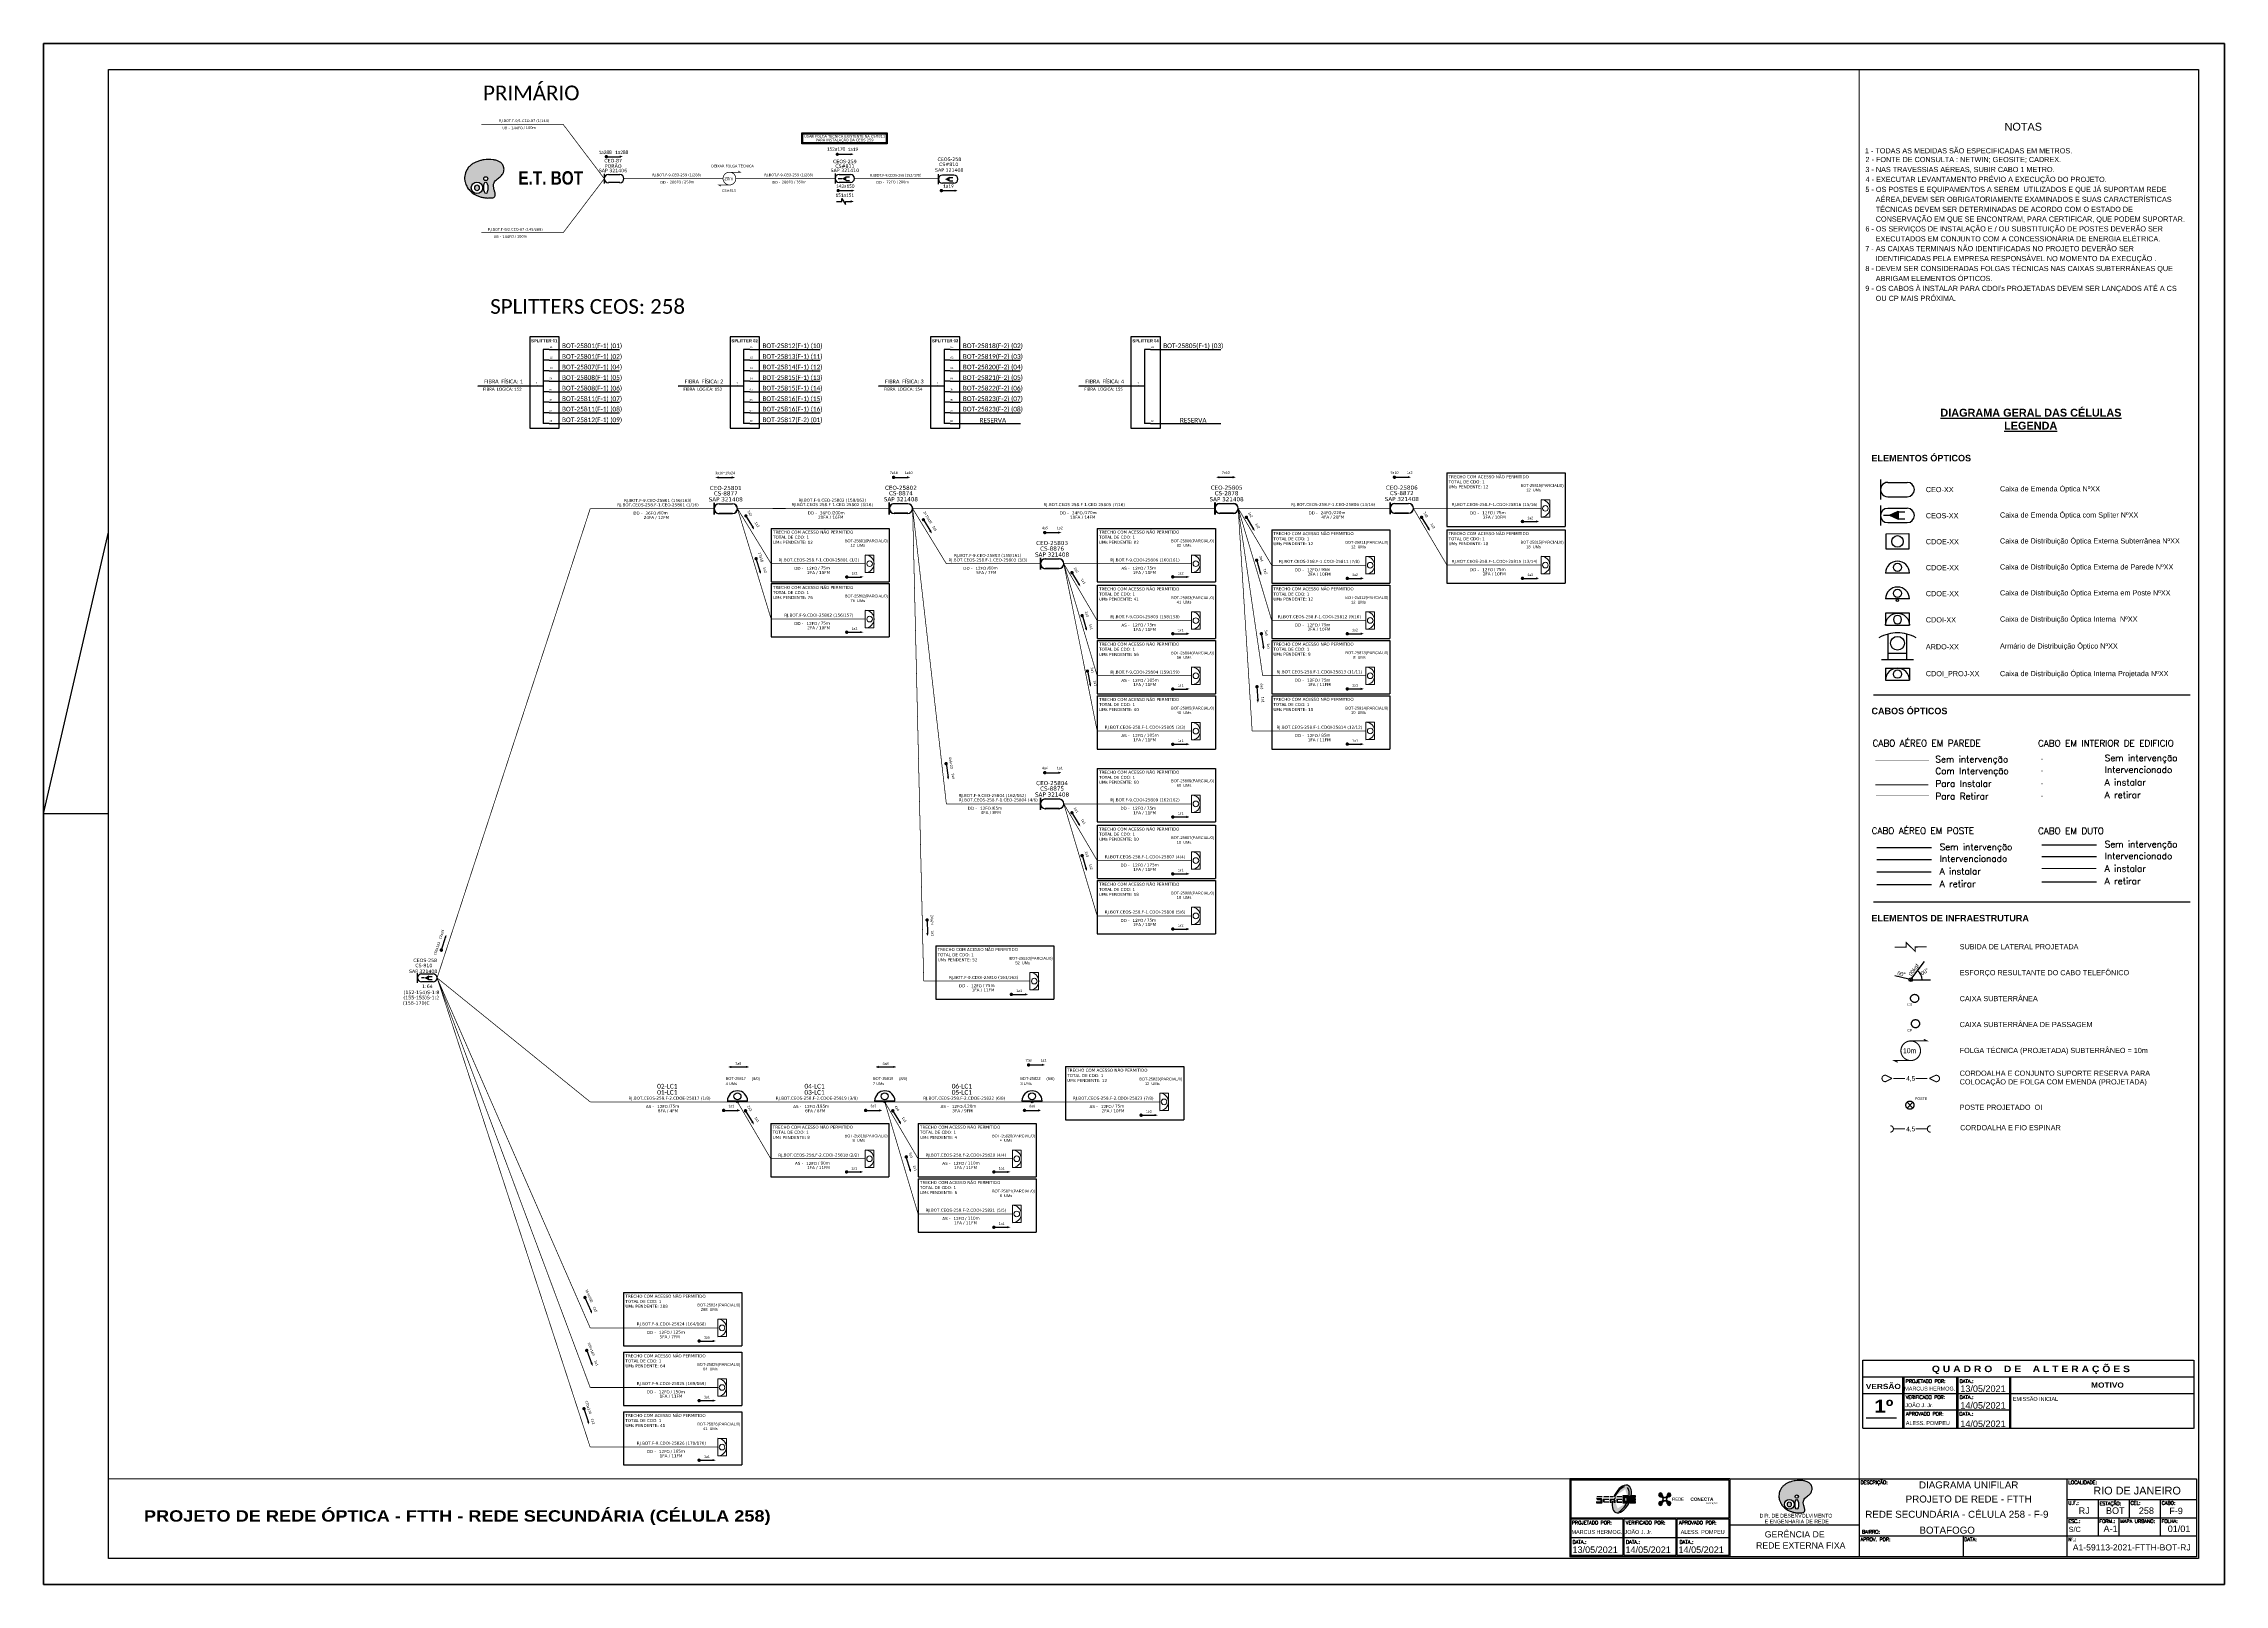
# Paper-space layout 'UN_CEOS-258' of a CAD drawing. Header units: millimetres. Extents: x 2563 to 3404, y -23 to 571.
# The model-space entities are those that its viewports show. They can reach past a viewport. Long polylines and large blocks are cut down to what shows.
import ezdxf
from ezdxf.enums import TextEntityAlignment as Align

# ---------------------------------------------------------------- set-up
doc = ezdxf.new("R2010")
doc.units = ezdxf.units.MM
for name, pattern in [('DIVIDE', [1.25, 0.5, -0.25, 0, -0.25, 0, -0.25]), ('DOT', [0.25, 0, -0.25]), ('PHANTOM2', [1.25, 0.625, -0.125, 0.125, -0.125, 0.125, -0.125])]:
    doc.linetypes.add(name, pattern=pattern)
for name, color, linetype, lineweight in [("20.0-LEGENDA DOS CDO'S", 1, 'Continuous', 0), ('20.1-CDO_INTERIOR', 1, 'Continuous', 0), ('20.2-CDO_POSTE', 1, 'Continuous', 5), ('40.1-ETIQUETAS', 1, 'Continuous', 20)]:
    doc.layers.add(name, color=color, linetype=linetype, lineweight=lineweight)
for name, color, linetype in [('20.4-CEOS', 1, 'Continuous'), ('20.5-CABO AÉREO', 1, 'Continuous'), ('20.5-CEO', 1, 'Continuous'), ('30.4-Selo', 7, 'Continuous'), ('CABO OPTICO EXISTENTE', 5, 'Continuous'), ('CAP a instalar', 1, 'Continuous'), ('CD de instalação futura', 8, 'Continuous'), ('CDO_INTERIOR', 1, 'Continuous'), ('CDO_POSTE', 1, 'Continuous'), ('CEO', 1, 'Continuous'), ('CEO1', 1, 'Continuous'), ('CEOS', 1, 'Continuous'), ('E.T.', 7, 'Continuous'), ('label_cabos', 7, 'Continuous'), ('SETA', 7, 'Continuous')]:
    doc.layers.add(name, color=color, linetype=linetype)
doc.styles.add('ADESK1', font='romans.shx')
doc.styles.add('ARIAL', font='arial.ttf')
doc.styles.add('HMS', font='', dxfattribs={"height": 0.17})
doc.styles.add('NORMOGRAFO', font='arial.ttf')
doc.styles.add('ROMANS', font='romans.shx')
doc.styles.add('siredit', font='verdana.ttf')
doc.styles.add('SWISS BIT', font='swisscb.ttf')
doc.styles.get('HMS').set_extended_font_data('Arial Black')
doc.linetypes.add('FENCELINE1', pattern='A,0.25,-0.1,[133,ltypeshp.shx,S=0.1,R=0,X=-0.1,Y=0],-0.1,1', length=1.45)

# ---------------------------------------------------------------- blocks, each defined once
blk = doc.blocks.new('PDO_PRD')
at = {"color": 1}
blk.add_line((2.5, 0), (-2.5, 0), dxfattribs=at)
blk.add_circle((0, 1.19), 0.862, dxfattribs=at)
blk.add_arc((0, 0), 2.5, 0, 180, dxfattribs=at)
blk = doc.blocks.new('PDO_PST')
at = {"color": 0}
blk.add_line((2.5, 0), (-2.5, 0), dxfattribs=at)
for centre, radius in [((0, 1.19), 0.862), ((0, -0.25), 0.25)]:
    blk.add_circle(centre, radius, dxfattribs=at)
blk.add_arc((0, 0), 2.5, 0, 180, dxfattribs=at)
blk = doc.blocks.new('PDO_EDF')
at = {"color": 1}
for p, q in [((-2.5, 0), (-2.5, 2.5)), ((-2.5, 2.5), (2.5, 2.5)), ((2.5, 0), (-2.5, 0)), ((2.5, 2.5), (2.5, 0))]:
    blk.add_line(p, q, dxfattribs=at)
blk.add_circle((0, 1.19), 0.862, dxfattribs=at)
blk.add_arc((0, 0), 2.5, 0, 180, dxfattribs=at)
blk = doc.blocks.new('PDO_CVP')
at = {"color": 1}
blk.add_lwpolyline([(0, 1.62), (0, -1.62), (-4.72, -1.63), (-4.73, 1.61)], close=True, dxfattribs=at)
blk.add_circle((-2.36, -0.01), 1.21, dxfattribs=at)
blk = doc.blocks.new('A$C78986DF3')
at = {"layer": 'CEOS'}
blk.add_hatch(color=1, dxfattribs=at).paths.add_polyline_path([(0.0118, 0.23968), (0.00838, 0.23812), (0.0118, 0.23657)])
for p, q in [((0.0023, 0.1689), (0.12444, 0.1689)), ((0.0023, 0.08904), (0.12444, 0.08904))]:
    blk.add_line(p, q)
at = {"linetype": 'DOT', "ltscale": 0.1}
blk.add_line((0.06717, 0.14411), (0.08827, 0.14411), dxfattribs=at)
at = {"color": 5, "linetype": 'DOT', "ltscale": 0.1}
blk.add_line((0.06717, 0.13958), (0.08827, 0.13958), dxfattribs=at)
at = {"color": 1, "linetype": 'DOT', "ltscale": 0.1}
blk.add_line((0.06717, 0.13473), (0.08827, 0.13473), dxfattribs=at)
at = {"color": 3, "linetype": 'DOT', "ltscale": 0.1}
blk.add_line((0.06717, 0.12987), (0.08827, 0.12987), dxfattribs=at)
at = {"linetype": 'FENCELINE1', "ltscale": 0.05}
blk.add_line((0.00351, 0.10999), (0.02462, 0.10999), dxfattribs=at)
at = {"ltscale": 0.001}
blk.add_line((0.06717, 0.11107), (0.08827, 0.11107), dxfattribs=at)
at = {"color": 5, "linetype": 'FENCELINE1', "ltscale": 0.05}
blk.add_line((0.00351, 0.10546), (0.02462, 0.10546), dxfattribs=at)
at = {"color": 5, "ltscale": 0.001}
blk.add_line((0.06717, 0.10654), (0.08827, 0.10654), dxfattribs=at)
at = {"color": 3, "linetype": 'FENCELINE1', "ltscale": 0.05}
blk.add_line((0.00351, 0.09575), (0.02462, 0.09575), dxfattribs=at)
at = {"color": 3, "ltscale": 0.001}
blk.add_line((0.06717, 0.09683), (0.08827, 0.09683), dxfattribs=at)
at = {"color": 1}
for p, q in [((0.01591, 0.05924), (0.01044, 0.06051)), ((0.0161, 0.05958), (0.01712, 0.05857)), ((0.01711, 0.05958), (0.01611, 0.05857)), ((0.01732, 0.05907), (0.02421, 0.05907))]:
    blk.add_line(p, q, dxfattribs=at)
at = {"color": 1, "lineweight": -2}
blk.add_line((0.01704, 0.05964), (0.02188, 0.06604), dxfattribs=at)
at = {"color": 0, "linetype": 'DIVIDE', "ltscale": 0.05, "const_width": 0.00008}
blk.add_lwpolyline([(0.02365, 0.14357), (0.00301, 0.14357)], dxfattribs=at)
at = {"color": 5, "linetype": 'DIVIDE', "ltscale": 0.05, "const_width": 0.00008}
blk.add_lwpolyline([(0.02385, 0.13901), (0.00301, 0.13901)], dxfattribs=at)
at = {"color": 1, "linetype": 'DIVIDE', "ltscale": 0.05, "const_width": 0.0004}
blk.add_lwpolyline([(0.02345, 0.13425), (0.00301, 0.13425)], dxfattribs=at)
at = {"color": 3, "linetype": 'DIVIDE', "ltscale": 0.05, "const_width": 0.00008}
blk.add_lwpolyline([(0.0032, 0.13009), (0.02365, 0.13009)], dxfattribs=at)
at = {"color": 1, "linetype": 'Continuous', "lineweight": 40, "ltscale": 0.001, "const_width": 0.0004}
blk.add_lwpolyline([(0.06706, 0.10196), (0.08817, 0.10196)], dxfattribs=at)
at = {"color": 1, "linetype": 'FENCELINE1', "ltscale": 0.05, "const_width": 0.0005}
blk.add_lwpolyline([(0.00351, 0.10061), (0.02462, 0.10061)], dxfattribs=at)
at = {"color": 5, "linetype": 'DIVIDE', "const_width": 0.0004}
blk.add_lwpolyline([(0.02278, 0.07173), (0.01838, 0.07168), (0.01838, 0.06996), (0.01484, 0.07341), (0.01484, 0.07168), (0.01044, 0.07163)], dxfattribs=at)
at = {"color": 1, "const_width": 0.00042}
blk.add_lwpolyline([(0.01661, 0.03546, 1.000012), (0.01661, 0.0279, 0.999978)], format="xyb", close=True, dxfattribs=at)
at = {"color": 1, "const_width": 0.000394}
for points in [[(0.01661, 0.03546), (0.02291, 0.03546), (0.02165, 0.03609)], [(0.01661, 0.0279), (0.01031, 0.0279), (0.01157, 0.02727)]]:
    blk.add_lwpolyline(points, dxfattribs=at)
at = {"const_width": 0.0004}
for points in [[(0.00939, 0.021), (0.00701, 0.02221, 1.175638), (0.0069, 0.01977), (0.00939, 0.021)], [(0.02383, 0.02102), (0.02631, 0.01976, 1.175638), (0.02622, 0.0222), (0.02383, 0.02102)], [(0.0087, 0.00277, -1), (0.0087, 0.0003)], [(0.02425, 0.00278, 1), (0.02425, 0.00031)]]:
    blk.add_lwpolyline(points, format="xyb", dxfattribs=at)
for points in [[(0.00996, 0.021), (0.01446, 0.021)], [(0.01854, 0.02101), (0.02304, 0.02101)], [(0.00996, 0.00153), (0.01446, 0.00153)], [(0.01854, 0.00155), (0.02304, 0.00155)]]:
    blk.add_lwpolyline(points, dxfattribs=at)
at = {"color": 1, "linetype": 'PHANTOM2'}
for points in [[(0.0174, 0.01181), (0.01518, 0.0096)], [(0.0174, 0.0096), (0.01518, 0.01181)]]:
    blk.add_lwpolyline(points, dxfattribs=at)
at = {"color": 1}
blk.add_circle((0.01661, 0.05907), 0.000714, dxfattribs=at)
at = {"color": 5, "linetype": 'PHANTOM2'}
for centre in [(0.01811, 0.05187), (0.01846, 0.04212)]:
    blk.add_circle(centre, 0.00157, dxfattribs=at)
at = {"color": 1, "linetype": 'PHANTOM2'}
blk.add_circle((0.01629, 0.01071), 0.00157, dxfattribs=at)
at = {"color": 7, "lineweight": -2}
blk.add_arc((0.01661, 0.05908), 0.00441, 359.96377, 52.87661, dxfattribs=at)
at = {"layer": 'CDO_INTERIOR', "color": 8}
for p, q in [((0.0069, 0.1792), (0.0161, 0.1792)), ((0.0069, 0.1792), (0.0069, 0.1746)), ((0.0161, 0.1792), (0.0161, 0.1746)), ((0.0069, 0.1746), (0.0161, 0.1746))]:
    blk.add_line(p, q, dxfattribs=at)
blk.add_circle((0.0115, 0.1769), 0.00159, dxfattribs=at)
blk.add_arc((0.0115, 0.1746), 0.0046, 0.02759, 180.02759, dxfattribs=at)
at = {"layer": 'CEO', "color": 1}
for p, q in [((0.00497, 0.25191), (0.00496, 0.24417)), ((0.00773, 0.2508), (0.01527, 0.25079)), ((0.00773, 0.24527), (0.01527, 0.24527))]:
    blk.add_line(p, q, dxfattribs=at)
at = {"layer": 'CEO', "color": 1, "linetype": 'Continuous'}
for p, q in [((0.00792, 0.18502), (0.00792, 0.19235)), ((0.00792, 0.18257), (0.00792, 0.18502)), ((0.00792, 0.18502), (0.0115, 0.18502)), ((0.0115, 0.18502), (0.01509, 0.18502)), ((0.01509, 0.18502), (0.01509, 0.19235)), ((0.01509, 0.18257), (0.01509, 0.18502)), ((0.00536, 0.18257), (0.00792, 0.18257)), ((0.00792, 0.18257), (0.0115, 0.18257)), ((0.0115, 0.18257), (0.01509, 0.18257)), ((0.01509, 0.18257), (0.01765, 0.18257))]:
    blk.add_line(p, q, dxfattribs=at)
at = {"layer": 'CEO', "color": 1}
blk.add_circle((0.0115, 0.18878), 0.00267, dxfattribs=at)
for centre, start, end in [((0.00773, 0.24804), 89.95782, 269.95782), ((0.01527, 0.24803), 269.95782, 89.95782)]:
    blk.add_arc(centre, 0.00276, start, end, dxfattribs=at)
at = {"layer": 'CEO', "color": 1, "linetype": 'Continuous'}
for start, end in [(104.36291, 119.75415), (90, 104.36251), (75.63749, 90), (60.24585, 75.63709)]:
    blk.add_arc((0.0115, 0.17836), 0.01444, start, end, dxfattribs=at)
at = {"layer": 'CEOS', "color": 1}
for p, q in [((0.00496, 0.24191), (0.00497, 0.23417)), ((0.00617, 0.23811), (0.00838, 0.23812)), ((0.00772, 0.24081), (0.01526, 0.24082)), ((0.00774, 0.23528), (0.01528, 0.23529))]:
    blk.add_line(p, q, dxfattribs=at)
for points in [[(0.00838, 0.23812), (0.0118, 0.23968)], [(0.00838, 0.23812), (0.0118, 0.23657)], [(0.0118, 0.23968), (0.0118, 0.23657)], [(0.0118, 0.23946), (0.01439, 0.23947)], [(0.0118, 0.23679), (0.0144, 0.2368)]]:
    blk.add_lwpolyline(points, dxfattribs=at)
for centre, start, end in [((0.00773, 0.23804), 90.12295, 270.12295), ((0.01527, 0.23806), 270.12295, 90.12295)]:
    blk.add_arc(centre, 0.00276, start, end, dxfattribs=at)
at = {"layer": 'CDO_INTERIOR', "color": 1, "xscale": -0.0018431999999997, "yscale": 0.0018431999999997, "zscale": 0.0018431999999997}
blk.add_blockref('PDO_EDF', (0.0115, 0.19573), dxfattribs=at)
at = {"layer": 'CDO_POSTE', "color": 1, "xscale": 0.0018431999999997, "yscale": 0.0018431999999997, "zscale": 0.0018431999999997}
for name, p in [('PDO_PRD', (0.0115, 0.21585)), ('PDO_PST', (0.0115, 0.20585))]:
    blk.add_blockref(name, p, dxfattribs=at)
at = {"layer": 'CEO1', "color": 1, "xscale": 0.0018431999999997, "yscale": 0.0018431999999997, "zscale": 0.0018431999999997}
blk.add_blockref('PDO_CVP', (0.01586, 0.22806), dxfattribs=at)
at = {"color": 7, "lineweight": -2, "style": 'NORMOGRAFO'}
for s, rotation, p in [('00°', 348.19171, (0.01135, 0.0609, 0.10822)), ('00kgf', 52.99999, (0.01684, 0.06038, 0.10822)), ('00°', 32.49215, (0.02103, 0.06067, 0.10822))]:
    blk.add_text(s, height=0.0015, rotation=rotation, dxfattribs=at).set_placement(p)
at = {"color": 5, "style": 'ARIAL'}
for s, p in [('CS', (0.01526, 0.04902)), ('CP', (0.01526, 0.03902))]:
    blk.add_text(s, height=0.001, dxfattribs=at).set_placement(p)
at = {"color": 1}
blk.add_text('10m', height=0.00189, dxfattribs=at).set_placement((0.01364, 0.03074))
at = {"style": 'ARIAL'}
for p in [(0.01661, 0.021), (0.01661, 0.00154)]:
    blk.add_text('4,5', height=0.0018, dxfattribs=at).set_placement(p, align=Align.MIDDLE_CENTER)
at = {"color": 1, "style": 'ARIAL'}
blk.add_text('POSTE', height=0.001, dxfattribs=at).set_placement((0.01825, 0.01272))
at = {"linetype": 'ByBlock', "style": 'ARIAL'}
for s, insert, char_height, width, attachment_point in [('\\pi0.02693;{\\fArial|b1|i0|c0|p34;\\H1.5x;\\LDIAGRAMA GERAL DAS CÉLULAS\\P\\pi0.051524;LEGENDA}', (0.00111, 0.27919), 0.002, 0.1232013, 1), ('{\\fArial|b1|i0|c0|p34;ELEMENTOS ÓPTICOS}', (0.00147, 0.26142), 0.0025, 0.1232013, 1), ('CEO-XX', (0.02244, 0.24803), 0.002, 0.0732268, 4), ('Caixa de Emenda Óptica NºXX', (0.05103, 0.24803), 0.002, 0.0732268, 4), ('CEOS-XX', (0.02244, 0.23795), 0.002, 0.0732268, 4), ('Caixa de Emenda Óptica com Spliter NºXX', (0.05103, 0.23795), 0.002, 0.0732268, 4), ('CDOE-XX', (0.02244, 0.22794), 0.002, 0.086699, 4), ('Caixa de Distribuição Óptica Externa Subterrânea NºXX', (0.05103, 0.22794), 0.002, 0.086699, 4), ('CDOE-XX', (0.02244, 0.21792), 0.002, 0.0806851, 4), ('Caixa de Distribuição Óptica Externa de Parede NºXX', (0.05103, 0.21792), 0.002, 0.0806851, 4), ('CDOE-XX', (0.02244, 0.20792), 0.002, 0.0732268, 4), ('Caixa de Distribuição Óptica Externa em Poste NºXX', (0.05103, 0.20792), 0.002, 0.0732268, 4), ('CDOI-XX', (0.02244, 0.19781), 0.002, 0.0732268, 4), ('Caixa de Distribuição Óptica Interna  NºXX', (0.05103, 0.19781), 0.002, 0.0732268, 4), ('ARDO-XX', (0.02244, 0.18743), 0.002, 0.0732268, 4), ('Armário de Distribuição Óptico NºXX', (0.05103, 0.18743), 0.002, 0.0732268, 4), ('CDOI_PROJ-XX', (0.02244, 0.17679), 0.002, 0.0793824, 4), ('Caixa de Distribuição Óptica Interna Projetada NºXX', (0.05103, 0.17679), 0.002, 0.0793824, 4), ('{\\fArial|b1|i0|c0|p34;CABOS ÓPTICOS}', (0.00147, 0.16392), 0.0025, 0.1232013, 1), ('\\pxql;{\\fArial|b1|i0|c0|p34;ELEMENTOS DE INFRAESTRUTURA}', (0.00147, 0.08406), 0.0025, 0.1232013, 1), ('SUBIDA DE LATERAL PROJETADA', (0.03549, 0.0728), 0.002, 0.0732268, 1), ('ESFORÇO RESULTANTE DO CABO TELEFÔNICO ', (0.03549, 0.0628), 0.002, 0.0732268, 1), ('CAIXA SUBTERRÂNEA', (0.03549, 0.0528), 0.002, 0.0732268, 1), ('CAIXA SUBTERRÂNEA DE PASSAGEM', (0.03549, 0.0428), 0.002, 0.0732268, 1), ('FOLGA TÉCNICA (PROJETADA) SUBTERRÂNEO = 10m', (0.03549, 0.0328), 0.002, 0.0919522, 1), ('CORDOALHA E CONJUNTO SUPORTE RESERVA PARA\\PCOLOCAÇÃO DE FOLGA COM EMENDA (PROJETADA)', (0.03549, 0.02403), 0.002, 0.0919522, 1), ('POSTE PROJETADO  OI', (0.03549, 0.0109), 0.002, 0.0732268, 1), ('CORDOALHA E FIO ESPINAR', (0.03567, 0.00303), 0.002, 0.0919522, 1)]:
    blk.add_mtext(s, dxfattribs=dict(at, insert=insert, char_height=char_height, width=width, attachment_point=attachment_point))
at = {"char_height": 0.002489, "attachment_point": 1, "style": 'ADESK1'}
for s, insert, width in [('CABO AÉREO EM PAREDE', (0.0019, 0.15149), 0.0551807), ('CABO EM INTERIOR DE EDIFICIO', (0.06569, 0.15146), 0.0653294), ('Sem intervenção', (0.02613, 0.14532), 0.0551807), ('Sem intervenção', (0.09142, 0.1458), 0.0551807), ('Com Intervenção', (0.02613, 0.14079), 0.0551807), ('Para Instalar', (0.02613, 0.13593), 0.0551807), ('A instalar', (0.09142, 0.13642), 0.0551807), ('Intervencionado', (0.09142, 0.14127), 0.0551807), ('Para Retirar', (0.02613, 0.13108), 0.0551807), ('A retirar', (0.09142, 0.13156), 0.0551807), ('CABO AÉREO EM POSTE', (0.00153, 0.11774), 0.0551807), ('Sem intervenção', (0.02777, 0.11152), 0.0551807), ('CABO EM DUTO', (0.06569, 0.11768), 0.0551807), ('Sem intervenção', (0.09142, 0.11258), 0.0551807), ('A instalar', (0.02777, 0.10213), 0.0551807), ('Intervencionado', (0.02777, 0.10699), 0.0551807), ('A instalar', (0.09142, 0.1032), 0.0551807), ('Intervencionado', (0.09142, 0.10805), 0.0551807), ('A retirar', (0.02777, 0.09728), 0.0551807), ('A retirar', (0.09142, 0.09834), 0.0551807)]:
    blk.add_mtext(s, dxfattribs=dict(at, insert=insert, width=width))
blk = doc.blocks.new('OI')
h = blk.add_hatch(color=40)
edge = h.paths.add_edge_path()
edge.add_spline(control_points=[(4.35, -0.67), (3.92, -0.99), (3.26, -1.5), (2.81, -2.59), (2.9, -3.5), (3.06, -4.27), (3.31, -4.85), (3.37, -5.39), (3.4, -5.88), (3.2, -6.4), (2.54, -6.61), (1.65, -6.63), (0.55, -6.67), (-0.56, -6.42), (-1.61, -6.14), (-2.77, -5.61), (-3.92, -4.77), (-4.89, -3.7), (-5.34, -2.65), (-5.6, -1.94), (-5.85, -0.96), (-5.71, 0.47), (-5.1, 2.02), (-4.14, 3.02), (-3.3, 3.61), (-2.37, 4.16), (-1.36, 4.44), (-0.56, 4.7), (0.79, 4.85), (2.24, 4.97), (3.79, 4.57), (4.67, 4.21), (5.44, 3.65), (5.76, 2.99), (6.03, 2.21), (6.01, 1.46), (5.72, 0.64), (5.31, 0.08), (4.88, -0.38), (4.51, -0.55), (4.35, -0.67)], knot_values=[0, 0, 0, 0, 1.60434, 2.417191, 3.427595, 4.282808, 4.776746, 5.304182, 5.888771, 6.258406, 6.858137, 7.79129, 8.986195, 10.124242, 11.187857, 12.242908, 13.953784, 15.414161, 16.515391, 17.349188, 17.675853, 19.552021, 21.515531, 22.568638, 23.63245, 24.621084, 25.782718, 26.745347, 27.142653, 29.870543, 31.004649, 31.921532, 32.709589, 33.801391, 34.042471, 35.192333, 35.971461, 36.628871, 37.254359, 37.836911, 37.836911, 37.836911, 37.836911], degree=3, periodic=0)
h.paths.add_polyline_path([(1.13, -0.87, -1), (-0.04, -0.87, -1)], flags=16)
edge = h.paths.add_edge_path(flags=16)
edge.add_ellipse((0.56, -3.59), major_axis=(-0.02, 1.71), ratio=0.361305, start_angle=0, end_angle=360)
h.paths.add_polyline_path([(-0.36, -3.62, -1), (-3.8, -3.62, -1)], flags=16)
edge = h.paths.add_edge_path(flags=0)
edge.add_ellipse((-2.08, -3.62), major_axis=(0, 0.885), ratio=0.758294, start_angle=0, end_angle=360)
at = {"color": 40}
for centre, radius in [((-2.08, -3.62), 1.72), ((0.54, -0.87), 0.587)]:
    blk.add_circle(centre, radius, dxfattribs=at)
blk.add_ellipse((-2.08, -3.62), major_axis=(0, 0.885), ratio=0.758294, start_param=-3.141592653589792, end_param=3.141592653589792, dxfattribs=at)
blk.add_ellipse((0.56, -3.59), major_axis=(-0.02, 1.71), ratio=0.361305, dxfattribs=at)
at = {"color": 40, "start_tangent": (-0.800898, -0.598801), "end_tangent": (-0.800898, -0.598801)}
blk.add_spline([(4.35, -0.67), (3.2, -1.78), (2.9, -2.54), (2.92, -3.55), (3.12, -4.38), (3.28, -4.85), (3.37, -5.37), (3.35, -5.95), (3.2, -6.29), (2.66, -6.55), (1.73, -6.63), (0.54, -6.62), (-0.58, -6.41), (-1.6, -6.11), (-2.56, -5.67), (-3.95, -4.67), (-4.89, -3.56), (-5.37, -2.56), (-5.64, -1.78), (-5.72, -1.46), (-5.63, 0.42), (-4.84, 2.22), (-4.13, 2.99), (-3.27, 3.62), (-2.4, 4.09), (-1.3, 4.47), (-0.37, 4.72), (0.02, 4.77), (2.75, 4.8), (3.85, 4.53), (4.69, 4.16), (5.31, 3.68), (5.85, 2.73), (5.93, 2.5), (5.94, 1.35), (5.67, 0.62), (5.29, 0.08), (4.84, -0.36), (4.35, -0.67)], degree=3, dxfattribs=at)
blk = doc.blocks.new('LOGOTIPO REDE CONECTA')
h = blk.add_hatch(color=40)
h.dxf.hatch_style = 1
h.paths.add_polyline_path([(2086.7, 1517.1), (2086.3, 1517.1, 0.924122), (2086.5, 1514, -0.371445), (2088.6, 1512.1, -0.414214), (2090, 1513.5, -0.416703), (2088, 1515.6, 0.373404)])
h.paths.add_polyline_path([(2095, 1515.4), (2095, 1515.7, 0.929009), (2092, 1515.6, -0.416703), (2090, 1513.5, -0.414214), (2091.4, 1512, -0.371445), (2093.5, 1514, 0.373557)])
h.paths.add_polyline_path([(2093.5, 1510.1, -0.416703), (2091.4, 1512.1, -0.414214), (2090, 1510.7, -0.371445), (2092, 1508.5, 0.924122), (2095, 1508.4), (2095, 1508.8, 0.373404)])
h.paths.add_polyline_path([(2090, 1510.7, -0.414214), (2088.6, 1512, -0.416703), (2086.5, 1510.1, 0.913444), (2086.3, 1507.1), (2086.7, 1507.1, 0.364971), (2088, 1508.5, -0.371445)])
at = {"color": 40}
for points in [[(2086.5, 1514, -0.370562), (2088.6, 1512.1)], [(2088, 1515.6, 0.416703), (2090, 1513.5)], [(2092, 1515.6, -0.416703), (2090, 1513.5)], [(2093.5, 1514, 0.370562), (2091.4, 1512)], [(2086.5, 1510.1, 0.416703), (2088.6, 1512)], [(2088, 1508.5, -0.370562), (2090, 1510.7)], [(2092, 1508.5, 0.370562), (2090, 1510.7)], [(2093.5, 1510.1, -0.416703), (2091.4, 1512.1)]]:
    blk.add_lwpolyline(points, format="xyb", dxfattribs=at)
blk.add_circle((2090, 1512.1), 1.4, dxfattribs=at)
for centre, start, end in [((2086.5, 1515.6), 1.6038, 267.7221), ((2093.5, 1515.5), 271.6274, 177.7457), ((2086.5, 1508.6), 92.3533, 358.4716), ((2093.5, 1508.6), 182.2779, 88.3962)]:
    blk.add_arc(centre, 1.51, start, end, dxfattribs=at)
at = {"width": 46.358, "attachment_point": 1}
for s, insert, char_height in [('{\\fBankGothic Md BT|b0|i0|c0|p34;REDE }', (2095.9, 1513.3), 2.5), ('{\\fBankGothic Md BT|b1|i0|c0|p34; CONECTA}', (2109.7, 1513.4), 2.7)]:
    blk.add_mtext(s, dxfattribs=dict(at, insert=insert, char_height=char_height))
at = {"color": 40, "insert": (2123.2, 1509.6), "char_height": 1.5, "width": 46.358, "attachment_point": 1}
blk.add_mtext('{\\fBankGothic Md BT|b0|i0|c0|p34;operações }', dxfattribs=at)
blk = doc.blocks.new('CEO')
at = {"layer": 'CAP a instalar', "linetype": 'Continuous'}
for p, q in [((34376.4, 58706.7), (34376.4, 58714.3)), ((34379.6, 58713.7), (34388.4, 58713.7)), ((34388.4, 58707.4), (34379.6, 58707.4))]:
    blk.add_line(p, q, dxfattribs=at)
for centre, start_param, end_param in [((34379.6, 58710.5), 6.283185, 9.424778), ((34388.4, 58710.5), 3.141593, 6.283185)]:
    blk.add_ellipse(centre, major_axis=(0, 3.14), ratio=1, start_param=start_param, end_param=end_param, dxfattribs=at)
at = {"layer": '20.4-CEOS', "color": 7, "style": 'siredit'}
for tag, p in [('SAP321406', (34384, 58717.8)), ('CEO-2701', (34384, 58725.3)), ('CSPROJ.', (34384, 58721.7))]:
    blk.add_attdef(tag, text='', height=2.66, rotation=0.0129, dxfattribs=at).set_placement(p, align=Align.TOP_CENTER)
blk = doc.blocks.new('ETIQUETA_RS5F')
at = {"layer": '40.1-ETIQUETAS', "color": 0, "style": 'siredit'}
blk.add_text('/', height=1.5, dxfattribs=at).set_placement((1.5, -2), align=Align.MIDDLE_RIGHT)
for tag, p in [('ETIQUETA_R_SECUNDARIA', (1.2, 2.1)), ('ETIQUETA_R_PRIMARIA', (1.2, 4.1)), ('F_ATIVAS/F_MORTAS', (1.1, -4.2))]:
    blk.add_attdef(tag, text='', height=1.5, dxfattribs=at).set_placement(p, align=Align.MIDDLE_CENTER)
for tag, p in [('TIPO_CABO', (-6.6, -2.1)), ('CAP_CABO', (0.4, -2.1))]:
    blk.add_attdef(tag, text='', height=1.5, dxfattribs=at).set_placement(p, align=Align.MIDDLE_RIGHT)
for tag, p in [('FUSÃO_1', (0.8, -8.4)), ('FUSÃO_2', (0.8, -10.6)), ('FUSÃO_3', (0.8, -12.9)), ('FUSÃO_4', (0.8, -15.1)), ('FUSÃO_5', (0.8, -17.2))]:
    blk.add_attdef(tag, text='', height=1.5, dxfattribs=at).set_placement(p, align=Align.CENTER)
blk.add_attdef('METROS', text='', height=1.5, dxfattribs=at).set_placement((2.1, -2), align=Align.MIDDLE_LEFT)
blk = doc.blocks.new('CDOI_INT')
at = {"layer": '20.1-CDO_INTERIOR', "color": 0, "lineweight": 18}
blk.add_lwpolyline([(4.2, -4.2), (4.2, 4.2), (0, 4.2), (0, -4.2)], close=True, dxfattribs=at)
blk.add_circle((2.1, 0), 1.36, dxfattribs=at)
blk.add_arc((0, 0), 4.25, 270, 90, dxfattribs=at)
at = {"layer": "20.0-LEGENDA DOS CDO'S", "color": 0, "style": 'ARIAL'}
for tag, p in [('CDO_N', (-0.1, 10.4)), ('SPLITER_1', (21.2, 10.4)), ('SURVEY', (-0.1, 8.2)), ('SAP', (-0.1, 6.2)), ('SPLITER_2', (21.2, 8.7)), ('1:XX', (5.9, -2.2)), ('UMS', (5.9, -4.2))]:
    blk.add_attdef(tag, p, '', height=1.36, dxfattribs=at)
blk.add_attdef('FIBRAS_UTILIZADAS', text='', height=1.36, dxfattribs=at).set_placement((15.3, 10.4), align=Align.CENTER)
blk = doc.blocks.new('CDOE-TEXTO PADRÃO')
at = {"layer": "20.0-LEGENDA DOS CDO'S", "color": 0, "style": 'ARIAL'}
for tag, p in [('CDO_N', (0.5, 7.4)), ('CORDOALHA', (0.5, 4.3)), ('SAP', (0.5, 1.7)), ('SPLITER_1', (0.6, -0.9)), ('SPLITER_2', (0.6, -3.5)), ('(XX-XX_F)S', (0.5, -8.3)), ('(XX-XX_L)S', (0.5, -10.8)), ('UMS', (0.5, -13.1))]:
    blk.add_attdef(tag, p, '', height=1.7, rotation=0.118, dxfattribs=at)
blk.add_attdef('FIBRAS_UTILIZADAS', text='', height=1.7, rotation=0.118, dxfattribs=at).set_placement((19.8, 7.4), align=Align.CENTER)
blk = doc.blocks.new('CDOE POSTE_')
at = {"color": 1}
blk.add_line((12.9, -5.5), (-2.4, -5.5), dxfattribs=at)
for centre, radius in [((5.3, -1.9), 2.64), ((5.3, -6.2), 0.708)]:
    blk.add_circle(centre, radius, dxfattribs=at)
blk.add_arc((5.3, -5.5), 7.65, 0, 180, dxfattribs=at)
blk = doc.blocks.new('CEOS_UN_SC')
at = {"layer": '20.4-CEOS', "color": 0}
for p, q in [((-9.1, 2.4), (-2.4, 2.4)), ((-2.4, -2.4), (-9.1, -2.4))]:
    blk.add_line(p, q, dxfattribs=at)
for points in [[(-11.5, -2.9), (-11.5, 2.9)], [(-7.6, 0), (-9.2, 0)], [(-5, 0.9), (-2.9, 0.9)], [(-5, -1), (-2.9, -1)]]:
    blk.add_lwpolyline(points, dxfattribs=at)
blk.add_lwpolyline([(-7.6, 0, 0, 2.95, 0), (-4.8, 0, 2.95, 2.95, 0)], format="xyseb", dxfattribs=at)
for centre, start, end in [((-9.1, 0), 90, 270), ((-2.4, 0), 270, 90)]:
    blk.add_arc(centre, 2.39, start, end, dxfattribs=at)
at = {"layer": '20.4-CEOS', "color": 7, "style": 'siredit'}
for tag, height, p in [('TIPO?', 2, (-8.2, 3.9)), ('LOCAL?', 2.03, (-5.7, 7.3)), ('NOME?', 2.03, (-5.7, 10.3))]:
    blk.add_attdef(tag, text='', height=height, dxfattribs=at).set_placement(p, align=Align.MIDDLE_CENTER)
for tag, p in [('RACIO_SPLITAGEM', (-5.7, -4)), ('FIBRAS_RESERVA', (-5.7, -7.5))]:
    blk.add_attdef(tag, text='', height=2.03, dxfattribs=at).set_placement(p, align=Align.TOP_CENTER)
blk = doc.blocks.new('*U25')
at = {"layer": '20.5-CEO'}
for p, q in [((-1.56, 1.26), (1.8, 1.26)), ((1.8, -1.13), (-1.56, -1.13))]:
    blk.add_line(p, q, dxfattribs=at)
blk.add_lwpolyline([(-2.75, 1.51), (-2.75, -1.38)], dxfattribs=at)
for centre, start, end in [((-1.56, 0.07), 90, 270), ((1.8, 0.07), 270, 90)]:
    blk.add_arc(centre, 1.2, start, end, dxfattribs=at)
at = {"layer": '20.5-CEO', "color": 7, "style": 'siredit'}
for tag, p in [('LOCAL', (0.12, 4.23)), ('SAP', (0.12, 2.97)), ('FID', (0.11, 5.61)), ('FIBRAS_RESERVA', (0.12, -1.94))]:
    blk.add_attdef(tag, text='', height=1.01, dxfattribs=at).set_placement(p, align=Align.TOP_CENTER)
at = {"layer": '20.5-CEO', "color": 7, "style": 'siredit', "flags": 3}
blk.add_attdef('QTDE', (-4.88, -7.06), '', height=1.01, dxfattribs=at)
at = {"layer": '20.5-CEO', "color": 7, "style": 'siredit'}
for tag, flags, p in [('ID_ATIVIDADE', 3, (0.11, -3.51)), ('FATOR', 1, (0.11, -4.82))]:
    blk.add_attdef(tag, text='', height=1.01, dxfattribs=dict(at, flags=flags)).set_placement(p, align=Align.TOP_CENTER)

msp = doc.modelspace()

# ---------------------------------------------------------------- linework, layer by layer
at = {"color": 7, "linetype": 'Continuous'}
for p, q in [((7870.8, -8.6), (7870.8, -52)), ((7874.4, -8.6), (7870.8, -8.6)), ((7988.5, -8.6), (7988.5, -52)), ((7992.1, -8.6), (7988.5, -8.6)), ((8106.3, -8.6), (8106.3, -52)), ((8109.8, -8.6), (8106.3, -8.6)), ((8224, -8.6), (8224, -52)), ((8227.5, -8.6), (8224, -8.6)), ((7874.4, -14.9), (7870.8, -14.9)), ((7874.4, -21.1), (7870.8, -21.1)), ((7992.1, -14.9), (7988.5, -14.9)), ((7992.1, -21.1), (7988.5, -21.1)), ((8109.8, -14.9), (8106.3, -14.9)), ((8109.8, -21.1), (8106.3, -21.1)), ((7867.2, -30), (7870.8, -30)), ((7874.4, -27.3), (7870.8, -27.3)), ((7874.4, -33.4), (7870.8, -33.4)), ((7984.9, -30), (7988.5, -30)), ((7992.1, -27.3), (7988.5, -27.3)), ((7992.1, -33.4), (7988.5, -33.4)), ((8102.6, -30), (8106.2, -30)), ((8109.8, -27.3), (8106.3, -27.3)), ((8109.8, -33.4), (8106.3, -33.4)), ((8220.3, -30), (8224, -30)), ((7874.4, -39.6), (7870.8, -39.6)), ((7874.4, -45.8), (7870.8, -45.8)), ((7992.1, -39.6), (7988.5, -39.6)), ((7992.1, -45.8), (7988.5, -45.8)), ((8109.8, -39.6), (8106.3, -39.6)), ((8109.8, -45.8), (8106.3, -45.8)), ((7874.4, -52), (7870.8, -52)), ((7992.1, -52), (7988.5, -52)), ((8109.8, -52), (8106.3, -52)), ((8227.5, -52), (8224, -52))]:
    msp.add_line(p, q, dxfattribs=at)
at = {"color": 10, "linetype": 'Continuous'}
for p, q in [((7874.4, -8.6), (7915.7, -8.6)), ((7992.1, -8.6), (8033.4, -8.6)), ((8109.8, -8.6), (8151.2, -8.6)), ((8227.5, -8.6), (8268.9, -8.6)), ((7874.4, -14.9), (7915.7, -14.9)), ((7874.4, -21.1), (7915.7, -21.1)), ((7992.1, -14.9), (8033.4, -14.9)), ((7992.1, -21.1), (8033.4, -21.1)), ((8109.8, -14.9), (8151.2, -14.9)), ((8109.8, -21.1), (8151.2, -21.1)), ((7874.4, -27.3), (7915.7, -27.3)), ((7874.4, -33.4), (7915.7, -33.4)), ((7992.1, -27.3), (8033.4, -27.3)), ((7992.1, -33.4), (8033.4, -33.4)), ((8109.8, -27.3), (8151.2, -27.3)), ((8109.8, -33.4), (8151.2, -33.4)), ((7874.4, -39.6), (7915.7, -39.6)), ((7874.4, -45.8), (7915.7, -45.8)), ((7992.1, -39.6), (8033.4, -39.6)), ((7992.1, -45.8), (8033.4, -45.8)), ((8109.8, -39.6), (8151.2, -39.6)), ((8109.8, -45.8), (8151.2, -45.8)), ((7874.4, -52), (7915.7, -52)), ((7992.1, -52), (8033.4, -52)), ((8109.8, -52), (8151.2, -52)), ((8227.5, -52), (8268.9, -52))]:
    msp.add_line(p, q, dxfattribs=at)
at = {"color": 1, "linetype": 'Continuous', "lineweight": 60}
for p, q in [((7867.2, -30), (7832.4, -30.1)), ((7984.9, -30), (7950.1, -30.1)), ((8102.6, -30), (8067.8, -30.1)), ((8220.3, -30), (8185.5, -30.1))]:
    msp.add_line(p, q, dxfattribs=at)
at = {"color": 3}
for points in [[(8022.7, 118.6), (8072.9, 118.6), (8072.9, 112.1), (8022.7, 112.1)], [(8023.3, 118), (8072.3, 118), (8072.3, 112.7), (8023.3, 112.7)]]:
    msp.add_lwpolyline(points, close=True, dxfattribs=at)
at = {"color": 0, "const_width": 0.99}
for points in [[(7907.4, 104.6, 1), (7908.4, 104.6, 1)], [(8043.1, 106, 1), (8044, 106, 1)], [(8043.6, 84.7, 1), (8044.5, 84.7, 1)], [(8104.2, 84.7, 1), (8105.2, 84.7, 1)]]:
    msp.add_lwpolyline(points, format="xyb", close=True, dxfattribs=at)
at = {"color": 5, "const_width": 0.42}
msp.add_lwpolyline([(7980.2, 95.5, 1.000012), (7980.2, 88, 0.999978)], format="xyb", close=True, dxfattribs=at)
at = {"color": 5, "const_width": 0.394}
for points in [[(7980.2, 95.5), (7986.5, 95.5), (7985.3, 96.2)], [(7980.2, 88), (7973.9, 88), (7975.2, 87.3)]]:
    msp.add_lwpolyline(points, dxfattribs=at)
at = {"color": 0}
msp.add_lwpolyline([(8046.2, 78.3), (8046.2, 80.1), (8048.3, 76.6), (8048.3, 78.3)], dxfattribs=at)
at = {"color": 7}
for points in [[(7862.9, -54.8), (7880.1, -54.8), (7880.1, -1.1), (7862.9, -1.1)], [(7980.6, -54.8), (7997.9, -54.8), (7997.9, -1.1), (7980.6, -1.1)], [(8098.3, -54.8), (8115.6, -54.8), (8115.6, -1.1), (8098.3, -1.1)], [(8216, -54.8), (8233.3, -54.8), (8233.3, -1.1), (8216, -1.1)]]:
    msp.add_lwpolyline(points, close=True, dxfattribs=at)
at = {"color": 8}
for points, const_width in [([(8076.1, -83.7, 1), (8077.1, -83.7, 1)], 0.999), ([(8370.3, -83.6, 1), (8371.3, -83.6, 1)], 0.999), ([(7989.6, -105.9, 1), (7990.1, -106.7, 1)], 1), ([(8093.9, -108.2, 1), (8094.4, -109, 1)], 1), ([(8164.9, -116.1, 1), (8165.9, -116.1, 1)], 0.999), ([(8283.6, -106.7, 1), (8284.1, -107.6, 1)], 1), ([(8386.4, -106.7, 1), (8387, -107.5, 1)], 1), ([(8445.5, -109.6, 1), (8446.5, -109.6, 1)], 1), ([(7995.7, -131, 1), (7996, -131.9, 1)], 1), ([(8181.1, -139.2, 1), (8181.6, -140.1, 1)], 1), ([(8289.7, -131.9, 1), (8290, -132.8, 1)], 1), ([(8048.6, -142.2, 1), (8049.6, -142.2, 1)], 1), ([(8240.1, -142.1, 1), (8241.1, -142.1, 1)], 1), ([(8342.6, -143, 1), (8343.6, -143, 1)], 1), ([(8445.5, -143, 1), (8446.5, -143, 1)], 1), ([(8187.2, -164.4, 1), (8187.5, -165.3, 1)], 1), ([(8048.6, -174.6, 1), (8049.6, -174.6, 1)], 1), ([(8240.1, -175.5, 1), (8241.1, -175.5, 1)], 1), ([(8292.6, -175, 1), (8292.7, -176, 1)], 1), ([(8342.6, -175.5, 1), (8343.6, -175.5, 1)], 1), ([(8190.4, -197, 1), (8190.6, -197.9, 1)], 1), ([(8240.1, -208, 1), (8241.1, -208, 1)], 1), ([(8290, -206.1, 1), (8290.1, -207.1, 1)], 1), ([(8342.6, -207.9, 1), (8343.6, -207.9, 1)], 1), ([(8240.1, -240.4, 1), (8241.1, -240.4, 1)], 1), ([(8342.6, -240.3, 1), (8343.6, -240.3, 1)], 1), ([(8107.4, -251.3, 1), (8107.5, -252.3, 1)], 1), ([(8164.9, -257.1, 1), (8165.9, -257.1, 1)], 0.999), ([(8181.1, -280.2, 1), (8181.6, -281, 1)], 1), ([(8240.1, -283.1, 1), (8241.1, -283.1, 1)], 1), ([(8187.2, -305.3, 1), (8187.5, -306.3, 1)], 1), ([(8240.1, -316.5, 1), (8241.1, -316.5, 1)], 1), ([(8096.3, -343.1, 1), (8096.3, -344.1, 1)], 1), ([(8240.1, -348.9, 1), (8241.1, -348.9, 1)], 1), ([(7810.8, -361.8, 1), (7811.1, -360.8, 1)], 0.999), ([(8145.3, -387.3, 1), (8146.3, -387.3, 1)], 1), ([(8155.4, -428.7, 1), (8156.4, -428.7, 1)], 0.999), ([(7989.4, -455.2, 1), (7989.9, -456.1, 1)], 1), ([(8075.9, -455.2, 1), (8076.4, -456.1, 1)], 1), ([(8221.5, -458.2, 1), (8222.5, -458.2, 1)], 1), ([(8083.9, -482.2, 1), (8084.2, -483.2, 1)], 1), ([(8048.5, -491.5, 1), (8049.5, -491.5, 1)], 1), ([(8135, -491.5, 1), (8136, -491.5, 1)], 1), ([(8135, -524, 1), (8136, -524, 1)], 1), ([(7895.1, -564.8, 1), (7895.5, -565.7, 1)], 0.999), ([(7896.2, -595.9, 1), (7896.6, -596.8, 1)], 0.999), ([(7961.9, -590.8, 1), (7962.9, -590.8, 1)], 1), ([(7961.9, -625.8, 1), (7962.9, -625.8, 1)], 1), ([(7894.6, -630.1, 1), (7894.9, -631, 1)], 0.999), ([(7961.9, -660.8, 1), (7962.9, -660.8, 1)], 1)]:
    msp.add_lwpolyline(points, format="xyb", close=True, dxfattribs=dict(at, const_width=const_width))
at = {"color": 3}
for points in [[(8401.6, -81.1), (8471, -81.1), (8471, -112.5)], [(8401.6, -81.1), (8401.6, -112.5)], [(8004.7, -113.7), (8074.1, -113.7), (8074.1, -145)], [(8004.7, -113.7), (8004.7, -145)], [(8196.2, -113.7), (8265.6, -113.7), (8265.6, -145)], [(8196.2, -113.7), (8196.2, -145)], [(8298.7, -114.5), (8368.1, -114.5), (8368.1, -145.9)], [(8298.7, -114.5), (8298.7, -145.9)], [(8401.6, -112.5), (8471, -112.5)], [(8401.6, -114.5), (8471, -114.5), (8471, -145.8)], [(8401.6, -114.5), (8401.6, -145.8)], [(8004.7, -145), (8074.1, -145)], [(8004.7, -146.1), (8074.1, -146.1), (8074.1, -177.4)], [(8004.7, -146.1), (8004.7, -177.4)], [(8196.2, -145), (8265.6, -145)], [(8196.2, -147), (8265.6, -147), (8265.6, -178.4)], [(8196.2, -147), (8196.2, -178.4)], [(8298.7, -145.9), (8368.1, -145.9)], [(8298.7, -147), (8368.1, -147), (8368.1, -178.3)], [(8298.7, -147), (8298.7, -178.3)], [(8401.6, -145.8), (8471, -145.8)], [(8004.7, -177.4), (8074.1, -177.4)], [(8196.2, -178.4), (8265.6, -178.4)], [(8298.7, -178.3), (8368.1, -178.3)], [(8196.2, -179.5), (8265.6, -179.5), (8265.6, -210.8)], [(8196.2, -179.5), (8196.2, -210.8)], [(8298.7, -179.4), (8368.1, -179.4), (8368.1, -210.8)], [(8298.7, -179.4), (8298.7, -210.8)], [(8196.2, -210.8), (8265.6, -210.8)], [(8196.2, -211.9), (8265.6, -211.9), (8265.6, -243.2)], [(8196.2, -211.9), (8196.2, -243.2)], [(8298.7, -210.8), (8368.1, -210.8)], [(8298.7, -211.9), (8368.1, -211.9), (8368.1, -243.2)], [(8298.7, -211.9), (8298.7, -243.2)], [(8196.2, -243.2), (8265.6, -243.2)], [(8298.7, -243.2), (8368.1, -243.2)], [(8196.2, -254.6), (8265.6, -254.6), (8265.6, -286)], [(8196.2, -254.6), (8196.2, -286)], [(8196.2, -286), (8265.6, -286)], [(8196.2, -288), (8265.6, -288), (8265.6, -319.3)], [(8196.2, -288), (8196.2, -319.3)], [(8196.2, -319.3), (8265.6, -319.3)], [(8196.2, -320.4), (8265.6, -320.4), (8265.6, -351.8)], [(8196.2, -320.4), (8196.2, -351.8)], [(8196.2, -351.8), (8265.6, -351.8)], [(8101.4, -358.8), (8170.8, -358.8), (8170.8, -390.1)], [(8101.4, -358.8), (8101.4, -390.1)], [(8101.4, -390.1), (8170.8, -390.1)], [(8177.5, -429.7), (8247, -429.7), (8247, -461)], [(8177.5, -429.7), (8177.5, -461)], [(8177.5, -461), (8247, -461)], [(8004.5, -463.1), (8073.9, -463.1), (8073.9, -494.4)], [(8004.5, -463.1), (8004.5, -494.4)], [(8091, -463.1), (8160.4, -463.1), (8160.4, -494.4)], [(8091, -463.1), (8091, -494.4)], [(8004.5, -494.4), (8073.9, -494.4)], [(8091, -494.4), (8160.4, -494.4)], [(8091, -495.5), (8160.4, -495.5), (8160.4, -526.8)], [(8091, -495.5), (8091, -526.8)], [(8091, -526.8), (8160.4, -526.8)], [(7918, -562.3), (7987.4, -562.3), (7987.4, -593.7)], [(7918, -562.3), (7918, -593.7)], [(7918, -593.7), (7987.4, -593.7)], [(7918, -597.3), (7987.4, -597.3), (7987.4, -628.6)], [(7918, -597.3), (7918, -628.6)], [(7918, -628.6), (7987.4, -628.6)], [(7918, -632.3), (7987.4, -632.3), (7987.4, -663.6)], [(7918, -632.3), (7918, -663.6)], [(7918, -663.6), (7987.4, -663.6)]]:
    msp.add_lwpolyline(points, dxfattribs=at)
at = {"color": 8}
for points in [[(7971.2, -98.6), (7971.2, -105.5)], [(7974.1, -99.2), (7982, -99.2)], [(8074.1, -98.5), (8074.1, -105.4)], [(8076.9, -99.1), (8084.9, -99.1)], [(8265.4, -98.5), (8265.4, -105.4)], [(8268.2, -99.1), (8276.2, -99.1)], [(8368.2, -98.4), (8368.2, -105.3)], [(8371.1, -99), (8379.1, -99)], [(7974.1, -104.9), (7982, -104.9)], [(8076.9, -104.8), (8084.9, -104.8)], [(8268.2, -104.8), (8276.2, -104.8)], [(8371.1, -104.7), (8379.1, -104.7)], [(8162.9, -131), (8162.9, -137.8)], [(8165.7, -131.6), (8173.7, -131.6)], [(8165.7, -137.3), (8173.7, -137.3)], [(8162.9, -271.9), (8162.9, -278.8)], [(8165.7, -272.5), (8173.7, -272.5)], [(8165.7, -278.2), (8173.7, -278.2)]]:
    msp.add_lwpolyline(points, dxfattribs=at)
at = {"const_width": 1}
for points in [[(7976.3, -455.4, 1), (7977.3, -455.4, 1)], [(8059.7, -455.4, 1), (8060.7, -455.4, 1)], [(8153, -455.4, 1), (8154, -455.4, 1)]]:
    msp.add_lwpolyline(points, format="xyb", close=True, dxfattribs=at)
at = {"color": 8}
for centre, start, end in [((7974.1, -102.1), 90.0129, 270.0129), ((7982, -102.1), 270.0129, 90.0129), ((8076.9, -102), 90.0129, 270.0129), ((8084.9, -102), 270.0129, 90.0129), ((8268.2, -101.9), 90.0129, 270.0129), ((8276.2, -101.9), 270.0129, 90.0129), ((8371.1, -101.9), 90.0129, 270.0129), ((8379.1, -101.9), 270.0129, 90.0129), ((8165.7, -134.4), 90.0129, 270.0129), ((8173.7, -134.4), 270.0129, 90.0129), ((8165.7, -275.4), 90.0129, 270.0129), ((8173.7, -275.4), 270.0129, 90.0129)]:
    msp.add_arc(centre, 2.85, start, end, dxfattribs=at)
at = {"layer": '20.4-CEOS', "color": 8}
for p, q in [((8112, 93.8), (8105.3, 93.8)), ((8112, 89), (8105.3, 89))]:
    msp.add_line(p, q, dxfattribs=at)
for points in [[(8044.1, 91.7), (8046.2, 91.7)], [(8048.8, 92.7), (8050.8, 92.7)], [(8048.8, 90.7), (8050.8, 90.7)], [(8102.9, 88.5), (8102.9, 94.3)], [(8109.4, 92.4), (8111.4, 92.4)], [(8109.4, 90.4), (8111.4, 90.4)]]:
    msp.add_lwpolyline(points, dxfattribs=at)
for points in [[(8046.2, 91.7, 0, 2.95, 0), (8048.9, 91.7, 2.95, 2.95, 0)], [(8106.8, 91.4, 0, 2.95, 0), (8109.5, 91.4, 2.95, 2.95, 0)]]:
    msp.add_lwpolyline(points, format="xyseb", dxfattribs=at)
for centre, start, end in [((8105.3, 91.4), 90, 270), ((8112, 91.4), 270, 90)]:
    msp.add_arc(centre, 2.39, start, end, dxfattribs=at)
at = {"layer": '20.5-CABO AÉREO', "color": 5, "ltscale": 50, "const_width": 0.4}
for points in [[(7834.5, 123.6), (7882.5, 123.6), (7906.7, 91.7)], [(7834.5, 59.9), (7882.5, 59.9), (7906.7, 91.7)], [(7918.2, 91.7), (7976.4, 91.7)], [(7984, 91.7), (8042.3, 91.7)]]:
    msp.add_lwpolyline(points, dxfattribs=at)
at = {"layer": '20.5-CABO AÉREO', "color": 1, "ltscale": 50, "const_width": 0.4}
msp.add_lwpolyline([(8053.8, 91.7), (8102.9, 91.7)], dxfattribs=at)
at = {"layer": '20.5-CEO', "color": 5}
for p, q in [((7909.1, 94.1), (7915.8, 94.1)), ((7915.8, 89.4), (7909.1, 89.4))]:
    msp.add_line(p, q, dxfattribs=at)
msp.add_lwpolyline([(7906.7, 94.6), (7906.7, 88.9)], dxfattribs=at)
for centre, start, end in [((7909.1, 91.7), 90, 270), ((7915.8, 91.7), 270, 90)]:
    msp.add_arc(centre, 2.39, start, end, dxfattribs=at)
at = {"layer": 'CAP a instalar', "color": 8, "linetype": 'FENCELINE1', "ltscale": 6, "const_width": 0.4}
for points in [[(7808.5, -377.6), (7898.4, -102.1)], [(7898.4, -102.1), (7971.2, -102.1)], [(7984.9, -102), (8074.1, -101.9)], [(7984.9, -102), (8004.7, -134.4)], [(7984.9, -102), (8004.7, -166.9)], [(8087.8, -101.9), (8265.4, -101.9)], [(8087.8, -102), (8107.6, -134.4)], [(8087.8, -102), (8107.6, -275.4)], [(8087.8, -102), (8094.3, -379.5)], [(8279, -101.9), (8298.7, -135.3)], [(8279, -101.9), (8298.7, -167.7)], [(8279, -101.9), (8293.4, -200.2)], [(8287.2, -232.6), (8279, -101.9)], [(8279, -101.9), (8368.2, -101.9)], [(8381.9, -101.9), (8401.6, -135.2)], [(8381.9, -101.9), (8456.9, -101.9)], [(8004.7, -134.4), (8060, -134.4)], [(8107.6, -134.4), (8162.9, -134.4)], [(8176.6, -134.4), (8196.2, -167.8)], [(8176.6, -134.4), (8196.2, -200.2)], [(8176.6, -134.4), (8251.6, -134.4)], [(8196.2, -232.7), (8176.6, -134.4)], [(8298.7, -135.3), (8354, -135.3)], [(8401.6, -135.2), (8456.9, -135.2)], [(8004.7, -166.9), (8060, -166.9)], [(8196.2, -167.8), (8251.6, -167.8)], [(8298.7, -167.7), (8354, -167.7)], [(8196.2, -200.2), (8251.6, -200.2)], [(8293.4, -200.2), (8354, -200.2)], [(8196.2, -232.7), (8251.6, -232.7)], [(8287.2, -232.6), (8354, -232.6)], [(8107.6, -275.4), (8162.9, -275.4)], [(8176.6, -275.4), (8196.2, -308.7)], [(8176.6, -275.4), (8196.2, -341.2)], [(8176.6, -275.4), (8251.6, -275.4)], [(8196.2, -308.7), (8251.6, -308.7)], [(8196.2, -341.2), (8251.6, -341.2)], [(7808.5, -377.6), (7898.4, -653.1)], [(7898.4, -618.1), (7808.5, -377.6)], [(7898.4, -583.1), (7808.5, -377.6)], [(8094.3, -379.5), (8156.7, -379.5)], [(7984.9, -450.4), (8004.5, -483.8)], [(8071.4, -450.4), (8091, -483.8)], [(8091, -516.2), (8071.4, -450.4)], [(8157.9, -450.4), (8232.9, -450.4)], [(8004.5, -483.8), (8059.9, -483.8)], [(8091, -483.8), (8146.4, -483.8)], [(8091, -516.2), (8146.4, -516.2)], [(7898.4, -583.1), (7973.3, -583.1)], [(7898.4, -618.1), (7973.3, -618.1)], [(7898.4, -653.1), (7973.3, -653.1)]]:
    msp.add_lwpolyline(points, dxfattribs=at)
at = {"layer": 'CAP a instalar', "linetype": 'FENCELINE1', "ltscale": 6, "const_width": 0.4}
for points in [[(7898.4, -450.4), (7808.5, -377.6)], [(7898.4, -450.4), (7984.9, -450.4)], [(7984.9, -450.4), (8071.4, -450.4)], [(8071.4, -450.4), (8157.9, -450.4)]]:
    msp.add_lwpolyline(points, dxfattribs=at)
at = {"layer": 'SETA', "color": 0}
for points in [[(7907.9, 104.6), (7916.4, 104.6)], [(8043.6, 106), (8052.1, 106)], [(8043, 78.3), (8046.2, 78.3)], [(8044, 84.7), (8052.6, 84.7)], [(8048.3, 78.3), (8051.4, 78.3)], [(8104.7, 84.7), (8113.2, 84.7)]]:
    msp.add_lwpolyline(points, dxfattribs=at)
at = {"layer": 'SETA', "color": 8}
for points in [[(7973.8, -83.8), (7982.3, -83.8)], [(8076.6, -83.7), (8085.2, -83.7)], [(8267.9, -83.6), (8276.5, -83.6)], [(8370.8, -83.6), (8379.4, -83.6)], [(7989.7, -106), (7994.1, -113.3)], [(8094, -108.3), (8098.4, -115.7)], [(8283.7, -106.9), (8288.1, -114.2)], [(8386.5, -106.8), (8391, -114.2)], [(8446, -109.6), (8454.6, -109.6)], [(8165.4, -116.1), (8174, -116.1)], [(7995.7, -131.2), (7998.2, -139.4)], [(8181.2, -139.4), (8185.7, -146.7)], [(8289.7, -132), (8292.2, -140.3)], [(8049.1, -142.2), (8057.7, -142.2)], [(8240.6, -142.1), (8249.2, -142.1)], [(8343.1, -143), (8351.7, -143)], [(8446, -143), (8454.6, -143)], [(8187.3, -164.5), (8189.8, -172.7)], [(8049.1, -174.6), (8057.7, -174.6)], [(8240.6, -175.5), (8249.2, -175.5)], [(8292.6, -175.2), (8293.9, -183.7)], [(8343.1, -175.5), (8351.7, -175.5)], [(8190.5, -197.1), (8192.1, -205.6)], [(8240.6, -208), (8249.2, -208)], [(8290, -206.3), (8290.5, -214.9)], [(8343.1, -207.9), (8351.7, -207.9)], [(8240.6, -240.4), (8249.2, -240.4)], [(8343.1, -240.3), (8351.7, -240.3)], [(8107.4, -251.5), (8108.6, -260)], [(8165.4, -257.1), (8174, -257.1)], [(8181.2, -280.3), (8185.7, -287.7)], [(8240.6, -283.1), (8249.2, -283.1)], [(8187.3, -305.5), (8189.8, -313.7)], [(8240.6, -316.5), (8249.2, -316.5)], [(8096.3, -343.3), (8096.5, -351.9)], [(7811, -361.3), (7813.6, -353.1)], [(8240.6, -348.9), (8249.2, -348.9)], [(8145.8, -387.3), (8154.4, -387.3)], [(8155.9, -428.7), (8164.5, -428.7)], [(7989.5, -455.4), (7994, -462.7)], [(8076, -455.4), (8080.5, -462.7)], [(8222, -458.2), (8230.6, -458.2)], [(8083.9, -482.4), (8086.4, -490.6)], [(8049, -491.5), (8057.6, -491.5)], [(8135.5, -491.5), (8144.1, -491.5)], [(8135.5, -524), (8144.1, -524)], [(7895.3, -565.3), (7898.8, -573.1)], [(7896.4, -596.4), (7899.4, -604.4)], [(7962.4, -590.8), (7971, -590.8)], [(7962.4, -625.8), (7971, -625.8)], [(7894.7, -630.5), (7897.4, -638.7)], [(7962.4, -660.8), (7971, -660.8)]]:
    msp.add_lwpolyline(points, dxfattribs=at)
at = {"layer": 'SETA'}
for points in [[(7981.3, -429.9), (7989.9, -429.9)], [(8067.8, -429.9), (8076.4, -429.9)], [(7976.8, -455.4), (7985.4, -455.4)], [(8060.2, -455.4), (8068.8, -455.4)], [(8153.5, -455.4), (8162.1, -455.4)]]:
    msp.add_lwpolyline(points, dxfattribs=at)
at = {"layer": 'SETA', "color": 0}
for points in [[(7915.7, 105.3), (7917.5, 104.7), (7915.7, 104)], [(8051.4, 106.7), (8053.2, 106), (8051.4, 105.4)], [(8051.4, 79), (8053.2, 78.3), (8051.4, 77.6)], [(8051.9, 85.3), (8053.7, 84.7), (8051.9, 84)], [(8112.5, 85.3), (8114.3, 84.7), (8112.5, 84)]]:
    msp.add_solid(points, dxfattribs=at)
at = {"layer": 'SETA', "color": 8}
for points in [[(7973.8, -83.1), (7971.9, -83.8), (7973.8, -84.4)], [(7981.6, -83.1), (7983.5, -83.8), (7981.6, -84.4)], [(8084.5, -83), (8086.4, -83.7), (8084.5, -84.3)], [(8267.9, -83), (8266.1, -83.6), (8267.9, -84.3)], [(8275.8, -82.9), (8277.6, -83.6), (8275.8, -84.3)], [(8378.7, -82.9), (8380.5, -83.6), (8378.7, -84.2)], [(7994.3, -112.4), (7994.7, -114.3), (7993.2, -113.1)], [(8098.7, -114.7), (8099, -116.6), (8097.5, -115.4)], [(8288.3, -113.3), (8288.7, -115.2), (8287.2, -114)], [(8391.2, -113.2), (8391.6, -115.2), (8390.1, -113.9)], [(8453.9, -108.9), (8455.7, -109.6), (8453.9, -110.3)], [(8173.3, -115.4), (8175.2, -116.1), (8173.3, -116.8)], [(7998.7, -138.5), (7998.6, -140.5), (7997.4, -138.9)], [(8292.7, -139.4), (8292.6, -141.3), (8291.4, -139.8)], [(8057, -141.5), (8058.8, -142.1), (8057, -142.8)], [(8185.9, -145.8), (8186.3, -147.7), (8184.7, -146.5)], [(8248.6, -141.5), (8250.4, -142.1), (8248.6, -142.8)], [(8351, -142.3), (8352.8, -143), (8351, -143.7)], [(8453.9, -142.3), (8455.7, -143), (8453.9, -143.6)], [(8057, -173.9), (8058.8, -174.6), (8057, -175.2)], [(8190.2, -171.9), (8190.1, -173.8), (8188.9, -172.3)], [(8248.6, -174.8), (8250.4, -175.5), (8248.6, -176.2)], [(8351, -174.8), (8352.8, -175.5), (8351, -176.1)], [(8294.4, -182.9), (8294, -184.8), (8293.1, -183.1)], [(8192.7, -204.8), (8192.4, -206.7), (8191.4, -205)], [(8248.6, -207.3), (8250.4, -207.9), (8248.6, -208.6)], [(8291.2, -214.2), (8290.6, -216), (8289.8, -214.2)], [(8351, -207.2), (8352.8, -207.9), (8351, -208.6)], [(8248.6, -239.7), (8250.4, -240.4), (8248.6, -241)], [(8351, -239.7), (8352.8, -240.3), (8351, -241)], [(8109.2, -259.2), (8108.8, -261.2), (8107.9, -259.4)], [(8173.3, -256.4), (8175.2, -257.1), (8173.3, -257.7)], [(8185.9, -286.7), (8186.3, -288.6), (8184.7, -287.4)], [(8248.6, -282.4), (8250.4, -283.1), (8248.6, -283.8)], [(8190.2, -312.9), (8190.1, -314.8), (8188.9, -313.2)], [(8248.6, -315.8), (8250.4, -316.5), (8248.6, -317.1)], [(7812.8, -353.6), (7814, -352.1), (7814, -354)], [(8097.1, -351.2), (8096.5, -353.1), (8095.8, -351.2)], [(8248.6, -348.2), (8250.4, -348.9), (8248.6, -349.6)], [(8153.7, -386.6), (8155.6, -387.3), (8153.7, -387.9)], [(8163.8, -428), (8165.6, -428.7), (8163.8, -429.3)], [(8229.9, -457.5), (8231.7, -458.2), (8229.9, -458.8)], [(7994.2, -461.8), (7994.6, -463.7), (7993.1, -462.5)], [(8080.7, -461.8), (8081.1, -463.7), (8079.6, -462.5)], [(8056.9, -490.9), (8058.7, -491.5), (8056.9, -492.2)], [(8086.9, -489.8), (8086.7, -491.7), (8085.6, -490.2)], [(8143.4, -490.9), (8145.2, -491.5), (8143.4, -492.2)], [(8143.4, -523.3), (8145.2, -524), (8143.4, -524.6)], [(7899.4, -572.9), (7899.5, -574.8), (7898.2, -573.4)], [(7970.3, -590.1), (7972.2, -590.8), (7970.3, -591.5)], [(7899.8, -603.5), (7899.8, -605.5), (7898.6, -604)], [(7970.3, -625.1), (7972.2, -625.8), (7970.3, -626.5)], [(7897.8, -637.8), (7897.7, -639.8), (7896.5, -638.2)], [(7970.3, -660.1), (7972.2, -660.8), (7970.3, -661.4)]]:
    msp.add_solid(points, dxfattribs=at)
at = {"layer": 'SETA'}
for points in [[(7981.3, -430.6), (7979.5, -429.9), (7981.3, -429.2)], [(7989.9, -429.2), (7991.8, -429.9), (7989.9, -430.5)], [(8067.8, -430.6), (8066, -429.9), (8067.8, -429.2)], [(8076.4, -429.2), (8078.3, -429.9), (8076.4, -430.5)], [(7984.7, -454.7), (7986.6, -455.4), (7984.7, -456.1)], [(8068.1, -454.7), (8069.9, -455.4), (8068.1, -456.1)], [(8161.4, -454.7), (8163.2, -455.4), (8161.4, -456.1)]]:
    msp.add_solid(points, dxfattribs=at)

# ---------------------------------------------------------------- block references
at = {"layer": '20.2-CDO_POSTE'}
ref = msp.add_blockref('CDOE-TEXTO PADRÃO', (7985.1, -448.6), dxfattribs=dict(at, xscale=0.972000002861023, yscale=0.972000002861023, zscale=0.972000002861023))
ref.add_attrib('CDO_N', 'BOT-25817', (7978, -437.5), dxfattribs={"layer": "20.0-LEGENDA DOS CDO'S", "color": 0, "height": 1.65, "rotation": 0.118, "style": 'ARIAL'})
ref.add_attrib('CORDOALHA', '4 UMs', (7978, -440.5), dxfattribs={"layer": "20.0-LEGENDA DOS CDO'S", "color": 0, "height": 1.65, "rotation": 0.118, "style": 'ARIAL'})
ref.add_attrib('FIBRAS_UTILIZADAS', '       (8/0)', dxfattribs={"layer": "20.0-LEGENDA DOS CDO'S", "color": 0, "height": 1.652, "rotation": 0.118, "style": 'ARIAL'}).set_placement((7993.5, -437.6), align=Align.CENTER)
ref = msp.add_blockref('CDOE-TEXTO PADRÃO', (8071.6, -448.6), dxfattribs=dict(at, xscale=0.972000002861023, yscale=0.972000002861023, zscale=0.972000002861023))
ref.add_attrib('CDO_N', 'BOT-25819', (8064.5, -437.5), dxfattribs={"layer": "20.0-LEGENDA DOS CDO'S", "color": 0, "height": 1.65, "rotation": 0.118, "style": 'ARIAL'})
ref.add_attrib('CORDOALHA', '7 UMs', (8064.5, -440.5), dxfattribs={"layer": "20.0-LEGENDA DOS CDO'S", "color": 0, "height": 1.65, "rotation": 0.118, "style": 'ARIAL'})
ref.add_attrib('FIBRAS_UTILIZADAS', '       (8/0)', dxfattribs={"layer": "20.0-LEGENDA DOS CDO'S", "color": 0, "height": 1.652, "rotation": 0.118, "style": 'ARIAL'}).set_placement((8080, -437.6), align=Align.CENTER)
ref = msp.add_blockref('CDOE-TEXTO PADRÃO', (8158.1, -448.6), dxfattribs=dict(at, xscale=0.972000002861023, yscale=0.972000002861023, zscale=0.972000002861023))
ref.add_attrib('CDO_N', 'BOT-25822', (8151, -437.5), dxfattribs={"layer": "20.0-LEGENDA DOS CDO'S", "color": 0, "height": 1.65, "rotation": 0.118, "style": 'ARIAL'})
ref.add_attrib('CORDOALHA', '3 UMs', (8151.1, -440.5), dxfattribs={"layer": "20.0-LEGENDA DOS CDO'S", "color": 0, "height": 1.65, "rotation": 0.118, "style": 'ARIAL'})
ref.add_attrib('FIBRAS_UTILIZADAS', '       (8/0)', dxfattribs={"layer": "20.0-LEGENDA DOS CDO'S", "color": 0, "height": 1.652, "rotation": 0.118, "style": 'ARIAL'}).set_placement((8166.5, -437.6), align=Align.CENTER)
at = {"layer": '20.4-CEOS'}
ref = msp.add_blockref('CEOS_UN_SC', (7808.5, -377.6), dxfattribs=at)
ref.add_attrib('NOME?', 'CEOS-258', dxfattribs={"color": 7, "height": 2.03, "style": 'siredit'}).set_placement((7801.5, -367.3), align=Align.MIDDLE_CENTER)
ref.add_attrib('LOCAL?', 'CS-810', dxfattribs={"color": 7, "height": 2.03, "style": 'siredit'}).set_placement((7800.7, -370.3), align=Align.MIDDLE_CENTER)
ref.add_attrib('TIPO?', 'SAP 321408', dxfattribs={"color": 7, "height": 2, "style": 'siredit'}).set_placement((7800.3, -373.7), align=Align.MIDDLE_CENTER)
ref.add_attrib('RACIO_SPLITAGEM', '1:64', dxfattribs={"color": 7, "height": 2.03, "style": 'siredit'}).set_placement((7802.8, -381.5), align=Align.TOP_CENTER)
ref.add_attrib('FIBRAS_RESERVA', '(152-154)S-1:8', dxfattribs={"color": 7, "height": 2.028, "style": 'siredit'}).set_placement((7799.3, -385.1), align=Align.TOP_CENTER)
at = {"layer": '20.5-CEO', "color": 0, "lineweight": 0}
ref = msp.add_blockref('*U25', (8047.7, 91.7), dxfattribs=dict(at, xscale=1.988185211695281, yscale=1.988185211695281, zscale=1.988185211695281))
ref.add_attrib('LOCAL', 'CS#811', dxfattribs={"color": 7, "height": 2.02, "style": 'siredit'}).set_placement((8048, 100.1), align=Align.TOP_CENTER)
ref.add_attrib('SAP', 'SAP 321410', dxfattribs={"color": 7, "height": 2.02, "style": 'siredit'}).set_placement((8048, 97.6), align=Align.TOP_CENTER)
ref.add_attrib('FID', 'CEOS-259', dxfattribs={"layer": '20.4-CEOS', "color": 7, "height": 2.01, "style": 'siredit'}).set_placement((8048, 102.8), align=Align.TOP_CENTER)
at = {"layer": '40.1-ETIQUETAS', "color": 0}
ref = msp.add_blockref('ETIQUETA_RS5F', (7858.5, 123.6), dxfattribs=at)
ref.add_attrib('ETIQUETA_R_SECUNDARIA', 'RJ.BOT.F-9/1.CEO-87 (1/144)', dxfattribs={"color": 0, "height": 1.5, "style": 'siredit'}).set_placement((7859.6, 125.7), align=Align.MIDDLE_CENTER)
ref.add_attrib('TIPO_CABO', 'UB - ', dxfattribs={"color": 0, "height": 1.5, "style": 'siredit'}).set_placement((7851.8, 121.5), align=Align.MIDDLE_RIGHT)
ref.add_attrib('CAP_CABO', '144FO', dxfattribs={"color": 0, "height": 1.5, "style": 'siredit'}).set_placement((7858.8, 121.5), align=Align.MIDDLE_RIGHT)
ref.add_attrib('METROS', '100m', dxfattribs={"color": 0, "height": 1.5, "style": 'siredit'}).set_placement((7860.6, 121.7), align=Align.MIDDLE_LEFT)
ref = msp.add_blockref('ETIQUETA_RS5F', (7853.3, 59.8), dxfattribs=at)
ref.add_attrib('ETIQUETA_R_SECUNDARIA', 'RJ.BOT.F-9/2.CEO-87 (145/288)', dxfattribs={"color": 0, "height": 1.5, "style": 'siredit'}).set_placement((7854.5, 61.9), align=Align.MIDDLE_CENTER)
ref.add_attrib('TIPO_CABO', 'UB - ', dxfattribs={"color": 0, "height": 1.5, "style": 'siredit'}).set_placement((7846.7, 57.7), align=Align.MIDDLE_RIGHT)
ref.add_attrib('CAP_CABO', '144FO', dxfattribs={"color": 0, "height": 1.5, "style": 'siredit'}).set_placement((7853.6, 57.7), align=Align.MIDDLE_RIGHT)
ref.add_attrib('METROS', '100m', dxfattribs={"color": 0, "height": 1.5, "style": 'siredit'}).set_placement((7855.4, 57.8), align=Align.MIDDLE_LEFT)
at = {"layer": 'CAP a instalar', "color": 8, "linetype": 'FENCELINE1'}
ref = msp.add_blockref('CEO', (-23233.9, -53396.4), dxfattribs=dict(at, xscale=0.9077475237572799, yscale=0.9077475237572799, zscale=0.9077475237572799))
ref.add_attrib('SAP321406', 'SAP 321408', dxfattribs={"layer": '20.4-CEOS', "color": 8, "height": 2.41, "rotation": 0.0129, "style": 'siredit'}).set_placement((7978, -95.4), align=Align.TOP_CENTER)
ref.add_attrib('CSPROJ.', 'CS-8877', dxfattribs={"layer": '20.4-CEOS', "color": 8, "height": 2.41, "rotation": 0.0129, "style": 'siredit'}).set_placement((7978, -91.9), align=Align.TOP_CENTER)
ref.add_attrib('CEO-2701', 'CEO-25801', dxfattribs={"layer": '20.4-CEOS', "color": 8, "height": 2.41, "rotation": 0.0129, "style": 'siredit'}).set_placement((7978, -88.7), align=Align.TOP_CENTER)
ref = msp.add_blockref('CEO', (-23131, -53396.3), dxfattribs=dict(at, xscale=0.9077475237572799, yscale=0.9077475237572799, zscale=0.9077475237572799))
ref.add_attrib('SAP321406', 'SAP 321408', dxfattribs={"layer": '20.4-CEOS', "color": 8, "height": 2.41, "rotation": 0.0129, "style": 'siredit'}).set_placement((8080.9, -95.3), align=Align.TOP_CENTER)
ref.add_attrib('CSPROJ.', 'CS-8874', dxfattribs={"layer": '20.4-CEOS', "color": 8, "height": 2.41, "rotation": 0.0129, "style": 'siredit'}).set_placement((8080.9, -91.8), align=Align.TOP_CENTER)
ref.add_attrib('CEO-2701', 'CEO-25802', dxfattribs={"layer": '20.4-CEOS', "color": 8, "height": 2.41, "rotation": 0.0129, "style": 'siredit'}).set_placement((8080.9, -88.6), align=Align.TOP_CENTER)
ref = msp.add_blockref('CEO', (-22939.8, -53396.3), dxfattribs=dict(at, xscale=0.9077475237572799, yscale=0.9077475237572799, zscale=0.9077475237572799))
ref.add_attrib('SAP321406', 'SAP 321408', dxfattribs={"layer": '20.4-CEOS', "color": 8, "height": 2.41, "rotation": 0.0129, "style": 'siredit'}).set_placement((8272.2, -95.3), align=Align.TOP_CENTER)
ref.add_attrib('CSPROJ.', 'CS-2878', dxfattribs={"layer": '20.4-CEOS', "color": 8, "height": 2.41, "rotation": 0.0129, "style": 'siredit'}).set_placement((8272.2, -91.8), align=Align.TOP_CENTER)
ref.add_attrib('CEO-2701', 'CEO-25805', dxfattribs={"layer": '20.4-CEOS', "color": 8, "height": 2.41, "rotation": 0.0129, "style": 'siredit'}).set_placement((8272.2, -88.5), align=Align.TOP_CENTER)
ref = msp.add_blockref('CEO', (-22836.9, -53396.2), dxfattribs=dict(at, xscale=0.9077475237572799, yscale=0.9077475237572799, zscale=0.9077475237572799))
ref.add_attrib('SAP321406', 'SAP 321408', dxfattribs={"layer": '20.4-CEOS', "color": 8, "height": 2.41, "rotation": 0.0129, "style": 'siredit'}).set_placement((8375.1, -95.2), align=Align.TOP_CENTER)
ref.add_attrib('CSPROJ.', 'CS-8872', dxfattribs={"layer": '20.4-CEOS', "color": 8, "height": 2.41, "rotation": 0.0129, "style": 'siredit'}).set_placement((8375.1, -91.7), align=Align.TOP_CENTER)
ref.add_attrib('CEO-2701', 'CEO-25806', dxfattribs={"layer": '20.4-CEOS', "color": 8, "height": 2.41, "rotation": 0.0129, "style": 'siredit'}).set_placement((8375.1, -88.5), align=Align.TOP_CENTER)
at = {"layer": 'CAP a instalar', "color": 8, "linetype": 'FENCELINE1', "ltscale": 7}
ref = msp.add_blockref('ETIQUETA_RS5F', (7936.8, -102.3), dxfattribs=dict(at, xscale=1.166399984999771, yscale=1.166399984999771, zscale=1.166399984999771))
ref.add_attrib('ETIQUETA_R_PRIMARIA', 'RJ.BOT.F-9.CEO-25801 (156/163)', dxfattribs={"layer": '40.1-ETIQUETAS', "color": 0, "height": 1.75, "style": 'siredit'}).set_placement((7938.1, -97.2), align=Align.MIDDLE_CENTER)
ref.add_attrib('ETIQUETA_R_SECUNDARIA', 'RJ.BOT.CEOS-258.F-1.CEO-25801 (1/16)', dxfattribs={"layer": '40.1-ETIQUETAS', "color": 0, "height": 1.75, "style": 'siredit'}).set_placement((7938.2, -99.8), align=Align.MIDDLE_CENTER)
ref.add_attrib('TIPO_CABO', 'DD -', dxfattribs={"layer": '40.1-ETIQUETAS', "color": 0, "height": 1.75, "style": 'siredit'}).set_placement((7929.1, -104.7), align=Align.MIDDLE_RIGHT)
ref.add_attrib('CAP_CABO', '36FO', dxfattribs={"layer": '40.1-ETIQUETAS', "color": 0, "height": 1.75, "style": 'siredit'}).set_placement((7937.2, -104.7), align=Align.MIDDLE_RIGHT)
ref.add_attrib('METROS', '60m', dxfattribs={"layer": '40.1-ETIQUETAS', "color": 0, "height": 1.75, "style": 'siredit'}).set_placement((7938.5, -104.5), align=Align.MIDDLE_LEFT)
ref.add_attrib('F_ATIVAS/F_MORTAS', '24FA / 12FM', dxfattribs={"layer": '40.1-ETIQUETAS', "color": 0, "height": 1.75, "style": 'siredit'}).set_placement((7937.3, -107.2), align=Align.MIDDLE_CENTER)
ref = msp.add_blockref('ETIQUETA_RS5F', (8039.3, -102.2), dxfattribs=dict(at, xscale=1.166399984999771, yscale=1.166399984999771, zscale=1.166399984999771))
ref.add_attrib('ETIQUETA_R_PRIMARIA', 'RJ.BOT.F-9.CEO-25802 (158/163)', dxfattribs={"layer": '40.1-ETIQUETAS', "color": 0, "height": 1.75, "style": 'siredit'}).set_placement((8040.6, -97.1), align=Align.MIDDLE_CENTER)
ref.add_attrib('ETIQUETA_R_SECUNDARIA', 'RJ.BOT.CEOS-258.F-1.CEO-25802 (3/16)', dxfattribs={"layer": '40.1-ETIQUETAS', "color": 0, "height": 1.75, "style": 'siredit'}).set_placement((8040.6, -99.7), align=Align.MIDDLE_CENTER)
ref.add_attrib('TIPO_CABO', 'DD -', dxfattribs={"layer": '40.1-ETIQUETAS', "color": 0, "height": 1.75, "style": 'siredit'}).set_placement((8031.5, -104.6), align=Align.MIDDLE_RIGHT)
ref.add_attrib('CAP_CABO', '36FO', dxfattribs={"layer": '40.1-ETIQUETAS', "color": 0, "height": 1.75, "style": 'siredit'}).set_placement((8039.7, -104.6), align=Align.MIDDLE_RIGHT)
ref.add_attrib('METROS', '200m', dxfattribs={"layer": '40.1-ETIQUETAS', "color": 0, "height": 1.75, "style": 'siredit'}).set_placement((8040.9, -104.5), align=Align.MIDDLE_LEFT)
ref.add_attrib('F_ATIVAS/F_MORTAS', '20FA / 16FM', dxfattribs={"layer": '40.1-ETIQUETAS', "color": 0, "height": 1.75, "style": 'siredit'}).set_placement((8039.7, -107.1), align=Align.MIDDLE_CENTER)
ref = msp.add_blockref('ETIQUETA_RS5F', (8187.2, -102.1), dxfattribs=dict(at, xscale=1.166399984999771, yscale=1.166399984999771, zscale=1.166399984999771))
ref.add_attrib('ETIQUETA_R_SECUNDARIA', 'RJ.BOT.CEOS-258.F-1.CEO-25805 (7/16)', dxfattribs={"layer": '40.1-ETIQUETAS', "color": 0, "height": 1.75, "style": 'siredit'}).set_placement((8188.6, -99.7), align=Align.MIDDLE_CENTER)
ref.add_attrib('TIPO_CABO', 'DD -', dxfattribs={"layer": '40.1-ETIQUETAS', "color": 0, "height": 1.75, "style": 'siredit'}).set_placement((8179.5, -104.6), align=Align.MIDDLE_RIGHT)
ref.add_attrib('CAP_CABO', '24FO', dxfattribs={"layer": '40.1-ETIQUETAS', "color": 0, "height": 1.75, "style": 'siredit'}).set_placement((8187.7, -104.6), align=Align.MIDDLE_RIGHT)
ref.add_attrib('METROS', '170m', dxfattribs={"layer": '40.1-ETIQUETAS', "color": 0, "height": 1.75, "style": 'siredit'}).set_placement((8188.9, -104.4), align=Align.MIDDLE_LEFT)
ref.add_attrib('F_ATIVAS/F_MORTAS', '10FA / 14FM', dxfattribs={"layer": '40.1-ETIQUETAS', "color": 0, "height": 1.75, "style": 'siredit'}).set_placement((8187.7, -107.1), align=Align.MIDDLE_CENTER)
ref = msp.add_blockref('ETIQUETA_RS5F', (8333.4, -102.1), dxfattribs=dict(at, xscale=1.166399984999771, yscale=1.166399984999771, zscale=1.166399984999771))
ref.add_attrib('ETIQUETA_R_SECUNDARIA', 'RJ.BOT.CEOS-258.F-1.CEO-25806 (13/16)', dxfattribs={"layer": '40.1-ETIQUETAS', "color": 0, "height": 1.75, "style": 'siredit'}).set_placement((8334.8, -99.6), align=Align.MIDDLE_CENTER)
ref.add_attrib('TIPO_CABO', 'DD -', dxfattribs={"layer": '40.1-ETIQUETAS', "color": 0, "height": 1.75, "style": 'siredit'}).set_placement((8325.7, -104.6), align=Align.MIDDLE_RIGHT)
ref.add_attrib('CAP_CABO', '24FO', dxfattribs={"layer": '40.1-ETIQUETAS', "color": 0, "height": 1.75, "style": 'siredit'}).set_placement((8333.8, -104.5), align=Align.MIDDLE_RIGHT)
ref.add_attrib('METROS', '220m', dxfattribs={"layer": '40.1-ETIQUETAS', "color": 0, "height": 1.75, "style": 'siredit'}).set_placement((8335.1, -104.4), align=Align.MIDDLE_LEFT)
ref.add_attrib('F_ATIVAS/F_MORTAS', '4FA / 20FM', dxfattribs={"layer": '40.1-ETIQUETAS', "color": 0, "height": 1.75, "style": 'siredit'}).set_placement((8334.6, -107), align=Align.MIDDLE_CENTER)
ref = msp.add_blockref('ETIQUETA_RS5F', (8428.2, -102.1), dxfattribs=dict(at, xscale=1.166399984998861, yscale=1.166399984998861, zscale=1.166399984998861))
ref.add_attrib('ETIQUETA_R_SECUNDARIA', 'RJ.BOT.CEOS-258.F-1.CDOI-25816 (15/16)', dxfattribs={"layer": 'CABO OPTICO EXISTENTE', "color": 0, "height": 1.75, "style": 'siredit'}).set_placement((8429.6, -99.6), align=Align.MIDDLE_CENTER)
ref.add_attrib('TIPO_CABO', 'DD -', dxfattribs={"layer": '40.1-ETIQUETAS', "color": 0, "height": 1.75, "style": 'siredit'}).set_placement((8420.5, -104.6), align=Align.MIDDLE_RIGHT)
ref.add_attrib('CAP_CABO', '12FO', dxfattribs={"layer": '40.1-ETIQUETAS', "color": 0, "height": 1.75, "style": 'siredit'}).set_placement((8428.7, -104.5), align=Align.MIDDLE_RIGHT)
ref.add_attrib('METROS', '75m', dxfattribs={"layer": '40.1-ETIQUETAS', "color": 0, "height": 1.75, "style": 'siredit'}).set_placement((8430.7, -104.4), align=Align.MIDDLE_LEFT)
ref.add_attrib('F_ATIVAS/F_MORTAS', '2FA / 10FM', dxfattribs={"layer": '40.1-ETIQUETAS', "color": 0, "height": 1.75, "style": 'siredit'}).set_placement((8429.5, -107.1), align=Align.MIDDLE_CENTER)
at = {"layer": 'CAP a instalar', "color": 8, "linetype": 'FENCELINE1'}
ref = msp.add_blockref('CEO', (-23042.2, -53428.7), dxfattribs=dict(at, xscale=0.9077475237572799, yscale=0.9077475237572799, zscale=0.9077475237572799))
ref.add_attrib('SAP321406', 'SAP 321408', dxfattribs={"layer": '20.4-CEOS', "color": 8, "height": 2.41, "rotation": 0.0129, "style": 'siredit'}).set_placement((8169.7, -127.8), align=Align.TOP_CENTER)
ref.add_attrib('CSPROJ.', 'CS-8876', dxfattribs={"layer": '20.4-CEOS', "color": 8, "height": 2.41, "rotation": 0.0129, "style": 'siredit'}).set_placement((8169.7, -124.3), align=Align.TOP_CENTER)
ref.add_attrib('CEO-2701', 'CEO-25803', dxfattribs={"layer": '20.4-CEOS', "color": 8, "height": 2.41, "rotation": 0.0129, "style": 'siredit'}).set_placement((8169.7, -121), align=Align.TOP_CENTER)
at = {"layer": 'CAP a instalar', "color": 8, "linetype": 'FENCELINE1', "ltscale": 7}
ref = msp.add_blockref('ETIQUETA_RS5F', (8031.4, -134.6), dxfattribs=dict(at, xscale=1.166399984998861, yscale=1.166399984998861, zscale=1.166399984998861))
ref.add_attrib('ETIQUETA_R_SECUNDARIA', 'RJ.BOT.CEOS-258.F-1.CDOI-25801 (1/2)', dxfattribs={"layer": 'CABO OPTICO EXISTENTE', "color": 0, "height": 1.75, "style": 'siredit'}).set_placement((8032.7, -132.2), align=Align.MIDDLE_CENTER)
ref.add_attrib('TIPO_CABO', 'DD -', dxfattribs={"layer": '40.1-ETIQUETAS', "color": 0, "height": 1.75, "style": 'siredit'}).set_placement((8023.6, -137.1), align=Align.MIDDLE_RIGHT)
ref.add_attrib('CAP_CABO', '12FO', dxfattribs={"layer": '40.1-ETIQUETAS', "color": 0, "height": 1.75, "style": 'siredit'}).set_placement((8031.8, -137.1), align=Align.MIDDLE_RIGHT)
ref.add_attrib('METROS', '75m', dxfattribs={"layer": '40.1-ETIQUETAS', "color": 0, "height": 1.75, "style": 'siredit'}).set_placement((8033.8, -136.9), align=Align.MIDDLE_LEFT)
ref.add_attrib('F_ATIVAS/F_MORTAS', '2FA / 10FM', dxfattribs={"layer": '40.1-ETIQUETAS', "color": 0, "height": 1.75, "style": 'siredit'}).set_placement((8032.6, -139.6), align=Align.MIDDLE_CENTER)
ref = msp.add_blockref('ETIQUETA_RS5F', (8130.6, -134.6), dxfattribs=dict(at, xscale=1.166399984999771, yscale=1.166399984999771, zscale=1.166399984999771))
ref.add_attrib('ETIQUETA_R_PRIMARIA', 'RJ.BOT.F-9.CEO-25803 (158/161)', dxfattribs={"layer": '40.1-ETIQUETAS', "color": 0, "height": 1.75, "style": 'siredit'}).set_placement((8131.9, -129.5), align=Align.MIDDLE_CENTER)
ref.add_attrib('ETIQUETA_R_SECUNDARIA', 'RJ.BOT.CEOS-258.F-1.CEO-25803 (3/3)', dxfattribs={"layer": '40.1-ETIQUETAS', "color": 0, "height": 1.75, "style": 'siredit'}).set_placement((8132, -132.2), align=Align.MIDDLE_CENTER)
ref.add_attrib('TIPO_CABO', 'DD -', dxfattribs={"layer": '40.1-ETIQUETAS', "color": 0, "height": 1.75, "style": 'siredit'}).set_placement((8122.9, -137.1), align=Align.MIDDLE_RIGHT)
ref.add_attrib('CAP_CABO', '12FO', dxfattribs={"layer": '40.1-ETIQUETAS', "color": 0, "height": 1.75, "style": 'siredit'}).set_placement((8131, -137.1), align=Align.MIDDLE_RIGHT)
ref.add_attrib('METROS', '60m', dxfattribs={"layer": '40.1-ETIQUETAS', "color": 0, "height": 1.75, "style": 'siredit'}).set_placement((8132.3, -136.9), align=Align.MIDDLE_LEFT)
ref.add_attrib('F_ATIVAS/F_MORTAS', '5FA / 7FM', dxfattribs={"layer": '40.1-ETIQUETAS', "color": 0, "height": 1.75, "style": 'siredit'}).set_placement((8131.1, -139.6), align=Align.MIDDLE_CENTER)
ref = msp.add_blockref('ETIQUETA_RS5F', (8222.9, -134.6), dxfattribs=dict(at, xscale=1.166399984998861, yscale=1.166399984998861, zscale=1.166399984998861))
ref.add_attrib('ETIQUETA_R_SECUNDARIA', 'RJ.BOT.F-9.CDOI-25806 (160/161)', dxfattribs={"layer": 'CABO OPTICO EXISTENTE', "color": 0, "height": 1.75, "style": 'siredit'}).set_placement((8224.3, -132.2), align=Align.MIDDLE_CENTER)
ref.add_attrib('TIPO_CABO', 'AS -', dxfattribs={"layer": '40.1-ETIQUETAS', "color": 0, "height": 1.75, "style": 'siredit'}).set_placement((8215.2, -137.1), align=Align.MIDDLE_RIGHT)
ref.add_attrib('CAP_CABO', '12FO', dxfattribs={"layer": '40.1-ETIQUETAS', "color": 0, "height": 1.75, "style": 'siredit'}).set_placement((8223.3, -137.1), align=Align.MIDDLE_RIGHT)
ref.add_attrib('METROS', '75m', dxfattribs={"layer": '40.1-ETIQUETAS', "color": 0, "height": 1.75, "style": 'siredit'}).set_placement((8225.4, -136.9), align=Align.MIDDLE_LEFT)
ref.add_attrib('F_ATIVAS/F_MORTAS', '2FA / 10FM', dxfattribs={"layer": '40.1-ETIQUETAS', "color": 0, "height": 1.75, "style": 'siredit'}).set_placement((8224.1, -139.6), align=Align.MIDDLE_CENTER)
ref = msp.add_blockref('ETIQUETA_RS5F', (8325.3, -135.5), dxfattribs=dict(at, xscale=1.166399984998861, yscale=1.166399984998861, zscale=1.166399984998861))
ref.add_attrib('ETIQUETA_R_SECUNDARIA', 'RJ.BOT.CEOS-258.F-1.CDOI-25811 (7/8)', dxfattribs={"layer": 'CABO OPTICO EXISTENTE', "color": 0, "height": 1.75, "style": 'siredit'}).set_placement((8326.7, -133), align=Align.MIDDLE_CENTER)
ref.add_attrib('TIPO_CABO', 'DD -', dxfattribs={"layer": '40.1-ETIQUETAS', "color": 0, "height": 1.75, "style": 'siredit'}).set_placement((8317.6, -138), align=Align.MIDDLE_RIGHT)
ref.add_attrib('CAP_CABO', '12FO', dxfattribs={"layer": '40.1-ETIQUETAS', "color": 0, "height": 1.75, "style": 'siredit'}).set_placement((8325.8, -137.9), align=Align.MIDDLE_RIGHT)
ref.add_attrib('METROS', '95m', dxfattribs={"layer": '40.1-ETIQUETAS', "color": 0, "height": 1.75, "style": 'siredit'}).set_placement((8327.8, -137.8), align=Align.MIDDLE_LEFT)
ref.add_attrib('F_ATIVAS/F_MORTAS', '2FA / 10FM', dxfattribs={"layer": '40.1-ETIQUETAS', "color": 0, "height": 1.75, "style": 'siredit'}).set_placement((8326.6, -140.5), align=Align.MIDDLE_CENTER)
ref = msp.add_blockref('ETIQUETA_RS5F', (8428.2, -135.5), dxfattribs=dict(at, xscale=1.166399984998861, yscale=1.166399984998861, zscale=1.166399984998861))
ref.add_attrib('ETIQUETA_R_SECUNDARIA', 'RJ.BOT.CEOS-258.F-1.CDOI-25815 (13/14)', dxfattribs={"layer": 'CABO OPTICO EXISTENTE', "color": 0, "height": 1.75, "style": 'siredit'}).set_placement((8429.6, -133), align=Align.MIDDLE_CENTER)
ref.add_attrib('TIPO_CABO', 'DD -', dxfattribs={"layer": '40.1-ETIQUETAS', "color": 0, "height": 1.75, "style": 'siredit'}).set_placement((8420.5, -137.9), align=Align.MIDDLE_RIGHT)
ref.add_attrib('CAP_CABO', '12FO', dxfattribs={"layer": '40.1-ETIQUETAS', "color": 0, "height": 1.75, "style": 'siredit'}).set_placement((8428.7, -137.9), align=Align.MIDDLE_RIGHT)
ref.add_attrib('METROS', '75m', dxfattribs={"layer": '40.1-ETIQUETAS', "color": 0, "height": 1.75, "style": 'siredit'}).set_placement((8430.7, -137.7), align=Align.MIDDLE_LEFT)
ref.add_attrib('F_ATIVAS/F_MORTAS', '2FA / 10FM', dxfattribs={"layer": '40.1-ETIQUETAS', "color": 0, "height": 1.75, "style": 'siredit'}).set_placement((8429.4, -140.4), align=Align.MIDDLE_CENTER)
ref = msp.add_blockref('ETIQUETA_RS5F', (8031.4, -167.1), dxfattribs=dict(at, xscale=1.166399984998861, yscale=1.166399984998861, zscale=1.166399984998861))
ref.add_attrib('ETIQUETA_R_SECUNDARIA', 'RJ.BOT.F-9.CDOI-25802 (156/157)', dxfattribs={"layer": 'CABO OPTICO EXISTENTE', "color": 0, "height": 1.75, "style": 'siredit'}).set_placement((8032.7, -164.6), align=Align.MIDDLE_CENTER)
ref.add_attrib('TIPO_CABO', 'DD -', dxfattribs={"layer": '40.1-ETIQUETAS', "color": 0, "height": 1.75, "style": 'siredit'}).set_placement((8023.6, -169.5), align=Align.MIDDLE_RIGHT)
ref.add_attrib('CAP_CABO', '12FO', dxfattribs={"layer": '40.1-ETIQUETAS', "color": 0, "height": 1.75, "style": 'siredit'}).set_placement((8031.8, -169.5), align=Align.MIDDLE_RIGHT)
ref.add_attrib('METROS', '75m', dxfattribs={"layer": '40.1-ETIQUETAS', "color": 0, "height": 1.75, "style": 'siredit'}).set_placement((8033.8, -169.3), align=Align.MIDDLE_LEFT)
ref.add_attrib('F_ATIVAS/F_MORTAS', '2FA / 10FM', dxfattribs={"layer": '40.1-ETIQUETAS', "color": 0, "height": 1.75, "style": 'siredit'}).set_placement((8032.6, -172), align=Align.MIDDLE_CENTER)
ref = msp.add_blockref('ETIQUETA_RS5F', (8222.9, -168), dxfattribs=dict(at, xscale=1.166399984998861, yscale=1.166399984998861, zscale=1.166399984998861))
ref.add_attrib('ETIQUETA_R_SECUNDARIA', 'RJ.BOT.F-9.CDOI-25803 (158/158)', dxfattribs={"layer": 'CABO OPTICO EXISTENTE', "color": 0, "height": 1.75, "style": 'siredit'}).set_placement((8224.3, -165.5), align=Align.MIDDLE_CENTER)
ref.add_attrib('TIPO_CABO', 'AS -', dxfattribs={"layer": '40.1-ETIQUETAS', "color": 0, "height": 1.75, "style": 'siredit'}).set_placement((8215.2, -170.5), align=Align.MIDDLE_RIGHT)
ref.add_attrib('CAP_CABO', '12FO', dxfattribs={"layer": '40.1-ETIQUETAS', "color": 0, "height": 1.75, "style": 'siredit'}).set_placement((8223.3, -170.4), align=Align.MIDDLE_RIGHT)
ref.add_attrib('METROS', '75m', dxfattribs={"layer": '40.1-ETIQUETAS', "color": 0, "height": 1.75, "style": 'siredit'}).set_placement((8225.4, -170.3), align=Align.MIDDLE_LEFT)
ref.add_attrib('F_ATIVAS/F_MORTAS', '1FA / 11FM', dxfattribs={"layer": '40.1-ETIQUETAS', "color": 0, "height": 1.75, "style": 'siredit'}).set_placement((8224.1, -173), align=Align.MIDDLE_CENTER)
ref = msp.add_blockref('ETIQUETA_RS5F', (8325.3, -167.9), dxfattribs=dict(at, xscale=1.166399984998861, yscale=1.166399984998861, zscale=1.166399984998861))
ref.add_attrib('ETIQUETA_R_SECUNDARIA', 'RJ.BOT.CEOS-258.F-1.CDOI-25812 (9/10)', dxfattribs={"layer": 'CABO OPTICO EXISTENTE', "color": 0, "height": 1.75, "style": 'siredit'}).set_placement((8326.7, -165.5), align=Align.MIDDLE_CENTER)
ref.add_attrib('TIPO_CABO', 'DD -', dxfattribs={"layer": '40.1-ETIQUETAS', "color": 0, "height": 1.75, "style": 'siredit'}).set_placement((8317.6, -170.4), align=Align.MIDDLE_RIGHT)
ref.add_attrib('CAP_CABO', '12FO', dxfattribs={"layer": '40.1-ETIQUETAS', "color": 0, "height": 1.75, "style": 'siredit'}).set_placement((8325.8, -170.4), align=Align.MIDDLE_RIGHT)
ref.add_attrib('METROS', '75m', dxfattribs={"layer": '40.1-ETIQUETAS', "color": 0, "height": 1.75, "style": 'siredit'}).set_placement((8327.8, -170.2), align=Align.MIDDLE_LEFT)
ref.add_attrib('F_ATIVAS/F_MORTAS', '2FA / 10FM', dxfattribs={"layer": '40.1-ETIQUETAS', "color": 0, "height": 1.75, "style": 'siredit'}).set_placement((8326.5, -172.9), align=Align.MIDDLE_CENTER)
ref = msp.add_blockref('ETIQUETA_RS5F', (8222.9, -200.4), dxfattribs=dict(at, xscale=1.166399984998861, yscale=1.166399984998861, zscale=1.166399984998861))
ref.add_attrib('ETIQUETA_R_SECUNDARIA', 'RJ.BOT.F-9.CDOI-25804 (159/159)', dxfattribs={"layer": 'CABO OPTICO EXISTENTE', "color": 0, "height": 1.75, "style": 'siredit'}).set_placement((8224.3, -198), align=Align.MIDDLE_CENTER)
ref.add_attrib('TIPO_CABO', 'AS -', dxfattribs={"layer": '40.1-ETIQUETAS', "color": 0, "height": 1.75, "style": 'siredit'}).set_placement((8215.2, -202.9), align=Align.MIDDLE_RIGHT)
ref.add_attrib('CAP_CABO', '12FO', dxfattribs={"layer": '40.1-ETIQUETAS', "color": 0, "height": 1.75, "style": 'siredit'}).set_placement((8223.3, -202.9), align=Align.MIDDLE_RIGHT)
ref.add_attrib('METROS', '105m', dxfattribs={"layer": '40.1-ETIQUETAS', "color": 0, "height": 1.75, "style": 'siredit'}).set_placement((8225.4, -202.7), align=Align.MIDDLE_LEFT)
ref.add_attrib('F_ATIVAS/F_MORTAS', '1FA / 11FM', dxfattribs={"layer": '40.1-ETIQUETAS', "color": 0, "height": 1.75, "style": 'siredit'}).set_placement((8224.1, -205.4), align=Align.MIDDLE_CENTER)
ref = msp.add_blockref('ETIQUETA_RS5F', (8325.3, -200.4), dxfattribs=dict(at, xscale=1.166399984998861, yscale=1.166399984998861, zscale=1.166399984998861))
ref.add_attrib('ETIQUETA_R_SECUNDARIA', 'RJ.BOT.CEOS-258.F-1.CDOI-25813 (11/11)', dxfattribs={"layer": 'CABO OPTICO EXISTENTE', "color": 0, "height": 1.75, "style": 'siredit'}).set_placement((8326.7, -197.9), align=Align.MIDDLE_CENTER)
ref.add_attrib('TIPO_CABO', 'DD -', dxfattribs={"layer": '40.1-ETIQUETAS', "color": 0, "height": 1.75, "style": 'siredit'}).set_placement((8317.6, -202.8), align=Align.MIDDLE_RIGHT)
ref.add_attrib('CAP_CABO', '12FO', dxfattribs={"layer": '40.1-ETIQUETAS', "color": 0, "height": 1.75, "style": 'siredit'}).set_placement((8325.8, -202.8), align=Align.MIDDLE_RIGHT)
ref.add_attrib('METROS', '75m', dxfattribs={"layer": '40.1-ETIQUETAS', "color": 0, "height": 1.75, "style": 'siredit'}).set_placement((8327.8, -202.7), align=Align.MIDDLE_LEFT)
ref.add_attrib('F_ATIVAS/F_MORTAS', '1FA / 11FM', dxfattribs={"layer": '40.1-ETIQUETAS', "color": 0, "height": 1.75, "style": 'siredit'}).set_placement((8326.6, -205.3), align=Align.MIDDLE_CENTER)
ref = msp.add_blockref('ETIQUETA_RS5F', (8222.9, -232.9), dxfattribs=dict(at, xscale=1.166399984998861, yscale=1.166399984998861, zscale=1.166399984998861))
ref.add_attrib('ETIQUETA_R_SECUNDARIA', 'RJ.BOT.CEOS-258.F-1.CDOI-25805 (3/3)', dxfattribs={"layer": 'CABO OPTICO EXISTENTE', "color": 0, "height": 1.75, "style": 'siredit'}).set_placement((8224.3, -230.4), align=Align.MIDDLE_CENTER)
ref.add_attrib('TIPO_CABO', 'AS -', dxfattribs={"layer": '40.1-ETIQUETAS', "color": 0, "height": 1.75, "style": 'siredit'}).set_placement((8215.2, -235.3), align=Align.MIDDLE_RIGHT)
ref.add_attrib('CAP_CABO', '12FO', dxfattribs={"layer": '40.1-ETIQUETAS', "color": 0, "height": 1.75, "style": 'siredit'}).set_placement((8223.3, -235.3), align=Align.MIDDLE_RIGHT)
ref.add_attrib('METROS', '105m', dxfattribs={"layer": '40.1-ETIQUETAS', "color": 0, "height": 1.75, "style": 'siredit'}).set_placement((8225.4, -235.1), align=Align.MIDDLE_LEFT)
ref.add_attrib('F_ATIVAS/F_MORTAS', '1FA / 11FM', dxfattribs={"layer": '40.1-ETIQUETAS', "color": 0, "height": 1.75, "style": 'siredit'}).set_placement((8224.1, -237.8), align=Align.MIDDLE_CENTER)
ref = msp.add_blockref('ETIQUETA_RS5F', (8325.3, -232.8), dxfattribs=dict(at, xscale=1.166399984998861, yscale=1.166399984998861, zscale=1.166399984998861))
ref.add_attrib('ETIQUETA_R_SECUNDARIA', 'RJ.BOT.CEOS-258.F-1.CDOI-25814 (12/12)', dxfattribs={"layer": 'CABO OPTICO EXISTENTE', "color": 0, "height": 1.75, "style": 'siredit'}).set_placement((8326.7, -230.4), align=Align.MIDDLE_CENTER)
ref.add_attrib('TIPO_CABO', 'DD -', dxfattribs={"layer": '40.1-ETIQUETAS', "color": 0, "height": 1.75, "style": 'siredit'}).set_placement((8317.6, -235.3), align=Align.MIDDLE_RIGHT)
ref.add_attrib('CAP_CABO', '12FO', dxfattribs={"layer": '40.1-ETIQUETAS', "color": 0, "height": 1.75, "style": 'siredit'}).set_placement((8325.8, -235.3), align=Align.MIDDLE_RIGHT)
ref.add_attrib('METROS', '85m', dxfattribs={"layer": '40.1-ETIQUETAS', "color": 0, "height": 1.75, "style": 'siredit'}).set_placement((8327.8, -235.1), align=Align.MIDDLE_LEFT)
ref.add_attrib('F_ATIVAS/F_MORTAS', '1FA / 11FM', dxfattribs={"layer": '40.1-ETIQUETAS', "color": 0, "height": 1.75, "style": 'siredit'}).set_placement((8326.6, -237.8), align=Align.MIDDLE_CENTER)
at = {"layer": 'CAP a instalar', "color": 8, "linetype": 'FENCELINE1'}
ref = msp.add_blockref('CEO', (-23042.2, -53569.7), dxfattribs=dict(at, xscale=0.9077475237572799, yscale=0.9077475237572799, zscale=0.9077475237572799))
ref.add_attrib('SAP321406', 'SAP 321408', dxfattribs={"layer": '20.4-CEOS', "color": 8, "height": 2.41, "rotation": 0.0129, "style": 'siredit'}).set_placement((8169.7, -268.7), align=Align.TOP_CENTER)
ref.add_attrib('CSPROJ.', 'CS-8875', dxfattribs={"layer": '20.4-CEOS', "color": 8, "height": 2.41, "rotation": 0.0129, "style": 'siredit'}).set_placement((8169.7, -265.2), align=Align.TOP_CENTER)
ref.add_attrib('CEO-2701', 'CEO-25804', dxfattribs={"layer": '20.4-CEOS', "color": 8, "height": 2.41, "rotation": 0.0129, "style": 'siredit'}).set_placement((8169.7, -262), align=Align.TOP_CENTER)
at = {"layer": 'CAP a instalar', "color": 8, "linetype": 'FENCELINE1', "ltscale": 7}
ref = msp.add_blockref('ETIQUETA_RS5F', (8133.3, -275.6), dxfattribs=dict(at, xscale=1.166399984999771, yscale=1.166399984999771, zscale=1.166399984999771))
ref.add_attrib('ETIQUETA_R_PRIMARIA', 'RJ.BOT.F-9.CEO-25804 (162/162)', dxfattribs={"layer": '40.1-ETIQUETAS', "color": 0, "height": 1.75, "style": 'siredit'}).set_placement((8134.6, -270.5), align=Align.MIDDLE_CENTER)
ref.add_attrib('ETIQUETA_R_SECUNDARIA', 'RJ.BOT.CEOS-258.F-1.CEO-25804 (4/6)', dxfattribs={"layer": '40.1-ETIQUETAS', "color": 0, "height": 1.75, "style": 'siredit'}).set_placement((8138.1, -273.1), align=Align.MIDDLE_CENTER)
ref.add_attrib('TIPO_CABO', 'DD -', dxfattribs={"layer": '40.1-ETIQUETAS', "color": 0, "height": 1.75, "style": 'siredit'}).set_placement((8125.5, -278), align=Align.MIDDLE_RIGHT)
ref.add_attrib('CAP_CABO', '12FO', dxfattribs={"layer": '40.1-ETIQUETAS', "color": 0, "height": 1.75, "style": 'siredit'}).set_placement((8133.7, -278), align=Align.MIDDLE_RIGHT)
ref.add_attrib('METROS', '65m', dxfattribs={"layer": '40.1-ETIQUETAS', "color": 0, "height": 1.75, "style": 'siredit'}).set_placement((8134.9, -277.9), align=Align.MIDDLE_LEFT)
ref.add_attrib('F_ATIVAS/F_MORTAS', '4FA / 8FM', dxfattribs={"layer": '40.1-ETIQUETAS', "color": 0, "height": 1.75, "style": 'siredit'}).set_placement((8133.7, -280.5), align=Align.MIDDLE_CENTER)
ref = msp.add_blockref('ETIQUETA_RS5F', (8222.9, -275.6), dxfattribs=dict(at, xscale=1.166399984998861, yscale=1.166399984998861, zscale=1.166399984998861))
ref.add_attrib('ETIQUETA_R_SECUNDARIA', 'RJ.BOT.F-9.CDOI-25809 (162/162)', dxfattribs={"layer": 'CABO OPTICO EXISTENTE', "color": 0, "height": 1.75, "style": 'siredit'}).set_placement((8224.3, -273.1), align=Align.MIDDLE_CENTER)
ref.add_attrib('TIPO_CABO', 'DD -', dxfattribs={"layer": '40.1-ETIQUETAS', "color": 0, "height": 1.75, "style": 'siredit'}).set_placement((8215.2, -278), align=Align.MIDDLE_RIGHT)
ref.add_attrib('CAP_CABO', '12FO', dxfattribs={"layer": '40.1-ETIQUETAS', "color": 0, "height": 1.75, "style": 'siredit'}).set_placement((8223.3, -278), align=Align.MIDDLE_RIGHT)
ref.add_attrib('METROS', '75m', dxfattribs={"layer": '40.1-ETIQUETAS', "color": 0, "height": 1.75, "style": 'siredit'}).set_placement((8225.4, -277.9), align=Align.MIDDLE_LEFT)
ref.add_attrib('F_ATIVAS/F_MORTAS', '1FA / 11FM', dxfattribs={"layer": '40.1-ETIQUETAS', "color": 0, "height": 1.75, "style": 'siredit'}).set_placement((8224.1, -280.6), align=Align.MIDDLE_CENTER)
ref = msp.add_blockref('ETIQUETA_RS5F', (8222.9, -308.9), dxfattribs=dict(at, xscale=1.166399984998861, yscale=1.166399984998861, zscale=1.166399984998861))
ref.add_attrib('ETIQUETA_R_SECUNDARIA', 'RJ.BOT.CEOS-258.F-1.CDOI-25807 (4/4)', dxfattribs={"layer": 'CABO OPTICO EXISTENTE', "color": 0, "height": 1.75, "style": 'siredit'}).set_placement((8224.3, -306.5), align=Align.MIDDLE_CENTER)
ref.add_attrib('TIPO_CABO', 'DD -', dxfattribs={"layer": '40.1-ETIQUETAS', "color": 0, "height": 1.75, "style": 'siredit'}).set_placement((8215.2, -311.4), align=Align.MIDDLE_RIGHT)
ref.add_attrib('CAP_CABO', '12FO', dxfattribs={"layer": '40.1-ETIQUETAS', "color": 0, "height": 1.75, "style": 'siredit'}).set_placement((8223.3, -311.4), align=Align.MIDDLE_RIGHT)
ref.add_attrib('METROS', '175m', dxfattribs={"layer": '40.1-ETIQUETAS', "color": 0, "height": 1.75, "style": 'siredit'}).set_placement((8225.4, -311.2), align=Align.MIDDLE_LEFT)
ref.add_attrib('F_ATIVAS/F_MORTAS', '1FA / 11FM', dxfattribs={"layer": '40.1-ETIQUETAS', "color": 0, "height": 1.75, "style": 'siredit'}).set_placement((8224.1, -313.9), align=Align.MIDDLE_CENTER)
ref = msp.add_blockref('ETIQUETA_RS5F', (8222.9, -341.4), dxfattribs=dict(at, xscale=1.166399984998861, yscale=1.166399984998861, zscale=1.166399984998861))
ref.add_attrib('ETIQUETA_R_SECUNDARIA', 'RJ.BOT.CEOS-258.F-1.CDOI-25808 (5/6)', dxfattribs={"layer": 'CABO OPTICO EXISTENTE', "color": 0, "height": 1.75, "style": 'siredit'}).set_placement((8224.3, -338.9), align=Align.MIDDLE_CENTER)
ref.add_attrib('TIPO_CABO', 'DD -', dxfattribs={"layer": '40.1-ETIQUETAS', "color": 0, "height": 1.75, "style": 'siredit'}).set_placement((8215.2, -343.9), align=Align.MIDDLE_RIGHT)
ref.add_attrib('CAP_CABO', '12FO', dxfattribs={"layer": '40.1-ETIQUETAS', "color": 0, "height": 1.75, "style": 'siredit'}).set_placement((8223.3, -343.8), align=Align.MIDDLE_RIGHT)
ref.add_attrib('METROS', '75m', dxfattribs={"layer": '40.1-ETIQUETAS', "color": 0, "height": 1.75, "style": 'siredit'}).set_placement((8225.4, -343.7), align=Align.MIDDLE_LEFT)
ref.add_attrib('F_ATIVAS/F_MORTAS', '2FA / 10FM', dxfattribs={"layer": '40.1-ETIQUETAS', "color": 0, "height": 1.75, "style": 'siredit'}).set_placement((8224.1, -346.3), align=Align.MIDDLE_CENTER)
ref = msp.add_blockref('ETIQUETA_RS5F', (8128.1, -379.7), dxfattribs=dict(at, xscale=1.166399984998861, yscale=1.166399984998861, zscale=1.166399984998861))
ref.add_attrib('ETIQUETA_R_SECUNDARIA', 'RJ.BOT.F-9.CDOI-25810 (163/163)', dxfattribs={"layer": 'CABO OPTICO EXISTENTE', "color": 0, "height": 1.75, "style": 'siredit'}).set_placement((8129.5, -377.3), align=Align.MIDDLE_CENTER)
ref.add_attrib('TIPO_CABO', 'DD -', dxfattribs={"layer": '40.1-ETIQUETAS', "color": 0, "height": 1.75, "style": 'siredit'}).set_placement((8120.4, -382.2), align=Align.MIDDLE_RIGHT)
ref.add_attrib('CAP_CABO', '12FO', dxfattribs={"layer": '40.1-ETIQUETAS', "color": 0, "height": 1.75, "style": 'siredit'}).set_placement((8128.5, -382.2), align=Align.MIDDLE_RIGHT)
ref.add_attrib('METROS', '75m', dxfattribs={"layer": '40.1-ETIQUETAS', "color": 0, "height": 1.75, "style": 'siredit'}).set_placement((8130.5, -382), align=Align.MIDDLE_LEFT)
ref.add_attrib('F_ATIVAS/F_MORTAS', '1FA / 11FM', dxfattribs={"layer": '40.1-ETIQUETAS', "color": 0, "height": 1.75, "style": 'siredit'}).set_placement((8129.2, -384.7), align=Align.MIDDLE_CENTER)
at = {"layer": 'CAP a instalar', "linetype": 'FENCELINE1', "ltscale": 7}
ref = msp.add_blockref('ETIQUETA_RS5F', (7943.6, -450.6), dxfattribs=dict(at, xscale=1.166399984999771, yscale=1.166399984999771, zscale=1.166399984999771))
ref.add_attrib('ETIQUETA_R_SECUNDARIA', 'RJ.BOT.CEOS-258.F-2.CDOE-25817 (1/8)', dxfattribs={"layer": '40.1-ETIQUETAS', "color": 0, "height": 1.75, "style": 'siredit'}).set_placement((7945, -448.2), align=Align.MIDDLE_CENTER)
ref.add_attrib('TIPO_CABO', 'AS -', dxfattribs={"layer": '40.1-ETIQUETAS', "color": 0, "height": 1.75, "style": 'siredit'}).set_placement((7935.9, -453.1), align=Align.MIDDLE_RIGHT)
ref.add_attrib('CAP_CABO', '12FO', dxfattribs={"layer": '40.1-ETIQUETAS', "color": 0, "height": 1.75, "style": 'siredit'}).set_placement((7944.1, -453.1), align=Align.MIDDLE_RIGHT)
ref.add_attrib('METROS', '75m', dxfattribs={"layer": '40.1-ETIQUETAS', "color": 0, "height": 1.75, "style": 'siredit'}).set_placement((7945.3, -452.9), align=Align.MIDDLE_LEFT)
ref.add_attrib('F_ATIVAS/F_MORTAS', '8FA / 4FM', dxfattribs={"layer": '40.1-ETIQUETAS', "color": 0, "height": 1.75, "style": 'siredit'}).set_placement((7944.1, -455.6), align=Align.MIDDLE_CENTER)
ref = msp.add_blockref('ETIQUETA_RS5F', (8030.2, -450.6), dxfattribs=dict(at, xscale=1.166399984999771, yscale=1.166399984999771, zscale=1.166399984999771))
ref.add_attrib('ETIQUETA_R_SECUNDARIA', 'RJ.BOT.CEOS-258.F-2.CDOE-25819 (3/8)', dxfattribs={"layer": '40.1-ETIQUETAS', "color": 0, "height": 1.75, "style": 'siredit'}).set_placement((8031.5, -448.2), align=Align.MIDDLE_CENTER)
ref.add_attrib('TIPO_CABO', 'AS -', dxfattribs={"layer": '40.1-ETIQUETAS', "color": 0, "height": 1.75, "style": 'siredit'}).set_placement((8022.4, -453.1), align=Align.MIDDLE_RIGHT)
ref.add_attrib('CAP_CABO', '12FO', dxfattribs={"layer": '40.1-ETIQUETAS', "color": 0, "height": 1.75, "style": 'siredit'}).set_placement((8030.6, -453.1), align=Align.MIDDLE_RIGHT)
ref.add_attrib('METROS', '185m', dxfattribs={"layer": '40.1-ETIQUETAS', "color": 0, "height": 1.75, "style": 'siredit'}).set_placement((8031.8, -452.9), align=Align.MIDDLE_LEFT)
ref.add_attrib('F_ATIVAS/F_MORTAS', '6FA / 6FM', dxfattribs={"layer": '40.1-ETIQUETAS', "color": 0, "height": 1.75, "style": 'siredit'}).set_placement((8030.6, -455.6), align=Align.MIDDLE_CENTER)
ref = msp.add_blockref('ETIQUETA_RS5F', (8116.7, -450.6), dxfattribs=dict(at, xscale=1.166399984999771, yscale=1.166399984999771, zscale=1.166399984999771))
ref.add_attrib('ETIQUETA_R_SECUNDARIA', 'RJ.BOT.CEOS-258.F-2.CDOE-25822 (6/8)', dxfattribs={"layer": '40.1-ETIQUETAS', "color": 0, "height": 1.75, "style": 'siredit'}).set_placement((8118.1, -448.2), align=Align.MIDDLE_CENTER)
ref.add_attrib('TIPO_CABO', 'AS -', dxfattribs={"layer": '40.1-ETIQUETAS', "color": 0, "height": 1.75, "style": 'siredit'}).set_placement((8109, -453.1), align=Align.MIDDLE_RIGHT)
ref.add_attrib('CAP_CABO', '12FO', dxfattribs={"layer": '40.1-ETIQUETAS', "color": 0, "height": 1.75, "style": 'siredit'}).set_placement((8117.1, -453.1), align=Align.MIDDLE_RIGHT)
ref.add_attrib('METROS', '120m', dxfattribs={"layer": '40.1-ETIQUETAS', "color": 0, "height": 1.75, "style": 'siredit'}).set_placement((8118.3, -452.9), align=Align.MIDDLE_LEFT)
ref.add_attrib('F_ATIVAS/F_MORTAS', '3FA / 9FM', dxfattribs={"layer": '40.1-ETIQUETAS', "color": 0, "height": 1.75, "style": 'siredit'}).set_placement((8117.1, -455.6), align=Align.MIDDLE_CENTER)
at = {"layer": 'CAP a instalar', "color": 8, "linetype": 'FENCELINE1', "ltscale": 7}
ref = msp.add_blockref('ETIQUETA_RS5F', (8204.2, -450.6), dxfattribs=dict(at, xscale=1.166399984998861, yscale=1.166399984998861, zscale=1.166399984998861))
ref.add_attrib('ETIQUETA_R_SECUNDARIA', 'RJ.BOT.CEOS-258.F-2.CDOI-25823 (7/8)', dxfattribs={"layer": 'CABO OPTICO EXISTENTE', "color": 0, "height": 1.75, "style": 'siredit'}).set_placement((8205.6, -448.2), align=Align.MIDDLE_CENTER)
ref.add_attrib('TIPO_CABO', 'AS -', dxfattribs={"layer": '40.1-ETIQUETAS', "color": 0, "height": 1.75, "style": 'siredit'}).set_placement((8196.5, -453.1), align=Align.MIDDLE_RIGHT)
ref.add_attrib('CAP_CABO', '12FO', dxfattribs={"layer": '40.1-ETIQUETAS', "color": 0, "height": 1.75, "style": 'siredit'}).set_placement((8204.7, -453.1), align=Align.MIDDLE_RIGHT)
ref.add_attrib('METROS', '75m', dxfattribs={"layer": '40.1-ETIQUETAS', "color": 0, "height": 1.75, "style": 'siredit'}).set_placement((8206.7, -452.9), align=Align.MIDDLE_LEFT)
ref.add_attrib('F_ATIVAS/F_MORTAS', '2FA / 10FM', dxfattribs={"layer": '40.1-ETIQUETAS', "color": 0, "height": 1.75, "style": 'siredit'}).set_placement((8205.5, -455.6), align=Align.MIDDLE_CENTER)
ref = msp.add_blockref('ETIQUETA_RS5F', (8031.2, -484), dxfattribs=dict(at, xscale=1.166399984998861, yscale=1.166399984998861, zscale=1.166399984998861))
ref.add_attrib('ETIQUETA_R_SECUNDARIA', 'RJ.BOT.CEOS-258.F-2.CDOI-25818 (2/2)', dxfattribs={"layer": 'CABO OPTICO EXISTENTE', "color": 0, "height": 1.75, "style": 'siredit'}).set_placement((8032.6, -481.6), align=Align.MIDDLE_CENTER)
ref.add_attrib('TIPO_CABO', 'AS -', dxfattribs={"layer": '40.1-ETIQUETAS', "color": 0, "height": 1.75, "style": 'siredit'}).set_placement((8023.5, -486.5), align=Align.MIDDLE_RIGHT)
ref.add_attrib('CAP_CABO', '12FO', dxfattribs={"layer": '40.1-ETIQUETAS', "color": 0, "height": 1.75, "style": 'siredit'}).set_placement((8031.6, -486.5), align=Align.MIDDLE_RIGHT)
ref.add_attrib('METROS', '90m', dxfattribs={"layer": '40.1-ETIQUETAS', "color": 0, "height": 1.75, "style": 'siredit'}).set_placement((8033.7, -486.3), align=Align.MIDDLE_LEFT)
ref.add_attrib('F_ATIVAS/F_MORTAS', '1FA / 11FM', dxfattribs={"layer": '40.1-ETIQUETAS', "color": 0, "height": 1.75, "style": 'siredit'}).set_placement((8032.5, -489), align=Align.MIDDLE_CENTER)
ref = msp.add_blockref('ETIQUETA_RS5F', (8117.7, -484), dxfattribs=dict(at, xscale=1.166399984998861, yscale=1.166399984998861, zscale=1.166399984998861))
ref.add_attrib('ETIQUETA_R_SECUNDARIA', 'RJ.BOT.CEOS-258.F-2.CDOI-25820 (4/4)', dxfattribs={"layer": 'CABO OPTICO EXISTENTE', "color": 0, "height": 1.75, "style": 'siredit'}).set_placement((8119.1, -481.6), align=Align.MIDDLE_CENTER)
ref.add_attrib('TIPO_CABO', 'AS -', dxfattribs={"layer": '40.1-ETIQUETAS', "color": 0, "height": 1.75, "style": 'siredit'}).set_placement((8110, -486.5), align=Align.MIDDLE_RIGHT)
ref.add_attrib('CAP_CABO', '12FO', dxfattribs={"layer": '40.1-ETIQUETAS', "color": 0, "height": 1.75, "style": 'siredit'}).set_placement((8118.1, -486.5), align=Align.MIDDLE_RIGHT)
ref.add_attrib('METROS', '110m', dxfattribs={"layer": '40.1-ETIQUETAS', "color": 0, "height": 1.75, "style": 'siredit'}).set_placement((8120.2, -486.3), align=Align.MIDDLE_LEFT)
ref.add_attrib('F_ATIVAS/F_MORTAS', '1FA / 11FM', dxfattribs={"layer": '40.1-ETIQUETAS', "color": 0, "height": 1.75, "style": 'siredit'}).set_placement((8118.9, -489), align=Align.MIDDLE_CENTER)
ref = msp.add_blockref('ETIQUETA_RS5F', (8117.7, -516.5), dxfattribs=dict(at, xscale=1.166399984998861, yscale=1.166399984998861, zscale=1.166399984998861))
ref.add_attrib('ETIQUETA_R_SECUNDARIA', 'RJ.BOT.CEOS-258.F-2.CDOI-25821 (5/5)', dxfattribs={"layer": 'CABO OPTICO EXISTENTE', "color": 0, "height": 1.75, "style": 'siredit'}).set_placement((8119.1, -514), align=Align.MIDDLE_CENTER)
ref.add_attrib('TIPO_CABO', 'AS -', dxfattribs={"layer": '40.1-ETIQUETAS', "color": 0, "height": 1.75, "style": 'siredit'}).set_placement((8110, -518.9), align=Align.MIDDLE_RIGHT)
ref.add_attrib('CAP_CABO', '12FO', dxfattribs={"layer": '40.1-ETIQUETAS', "color": 0, "height": 1.75, "style": 'siredit'}).set_placement((8118.1, -518.9), align=Align.MIDDLE_RIGHT)
ref.add_attrib('METROS', '110m', dxfattribs={"layer": '40.1-ETIQUETAS', "color": 0, "height": 1.75, "style": 'siredit'}).set_placement((8120.2, -518.7), align=Align.MIDDLE_LEFT)
ref.add_attrib('F_ATIVAS/F_MORTAS', '1FA / 11FM', dxfattribs={"layer": '40.1-ETIQUETAS', "color": 0, "height": 1.75, "style": 'siredit'}).set_placement((8118.9, -521.4), align=Align.MIDDLE_CENTER)
ref = msp.add_blockref('ETIQUETA_RS5F', (7944.7, -583.3), dxfattribs=dict(at, xscale=1.166399984998861, yscale=1.166399984998861, zscale=1.166399984998861))
ref.add_attrib('ETIQUETA_R_SECUNDARIA', 'RJ.BOT.F-9.CDOI-25824 (164/168)', dxfattribs={"layer": 'CABO OPTICO EXISTENTE', "color": 0, "height": 1.75, "style": 'siredit'}).set_placement((7946.1, -580.8), align=Align.MIDDLE_CENTER)
ref.add_attrib('TIPO_CABO', 'DD -', dxfattribs={"layer": '40.1-ETIQUETAS', "color": 0, "height": 1.75, "style": 'siredit'}).set_placement((7937, -585.8), align=Align.MIDDLE_RIGHT)
ref.add_attrib('CAP_CABO', '12FO', dxfattribs={"layer": '40.1-ETIQUETAS', "color": 0, "height": 1.75, "style": 'siredit'}).set_placement((7945.1, -585.7), align=Align.MIDDLE_RIGHT)
ref.add_attrib('METROS', '125m', dxfattribs={"layer": '40.1-ETIQUETAS', "color": 0, "height": 1.75, "style": 'siredit'}).set_placement((7947.1, -585.6), align=Align.MIDDLE_LEFT)
ref.add_attrib('F_ATIVAS/F_MORTAS', '5FA / 7FM', dxfattribs={"layer": '40.1-ETIQUETAS', "color": 0, "height": 1.75, "style": 'siredit'}).set_placement((7945.1, -588.3), align=Align.MIDDLE_CENTER)
ref = msp.add_blockref('ETIQUETA_RS5F', (7944.7, -618.3), dxfattribs=dict(at, xscale=1.166399984998861, yscale=1.166399984998861, zscale=1.166399984998861))
ref.add_attrib('ETIQUETA_R_SECUNDARIA', 'RJ.BOT.F-9.CDOI-25825 (169/169)', dxfattribs={"layer": 'CABO OPTICO EXISTENTE', "color": 0, "height": 1.75, "style": 'siredit'}).set_placement((7946.1, -615.8), align=Align.MIDDLE_CENTER)
ref.add_attrib('TIPO_CABO', 'DD -', dxfattribs={"layer": '40.1-ETIQUETAS', "color": 0, "height": 1.75, "style": 'siredit'}).set_placement((7937, -620.7), align=Align.MIDDLE_RIGHT)
ref.add_attrib('CAP_CABO', '12FO', dxfattribs={"layer": '40.1-ETIQUETAS', "color": 0, "height": 1.75, "style": 'siredit'}).set_placement((7945.1, -620.7), align=Align.MIDDLE_RIGHT)
ref.add_attrib('METROS', '150m', dxfattribs={"layer": '40.1-ETIQUETAS', "color": 0, "height": 1.75, "style": 'siredit'}).set_placement((7947.1, -620.6), align=Align.MIDDLE_LEFT)
ref.add_attrib('F_ATIVAS/F_MORTAS', '1FA / 11FM', dxfattribs={"layer": '40.1-ETIQUETAS', "color": 0, "height": 1.75, "style": 'siredit'}).set_placement((7945.9, -623.2), align=Align.MIDDLE_CENTER)
ref = msp.add_blockref('ETIQUETA_RS5F', (7944.7, -653.3), dxfattribs=dict(at, xscale=1.166399984998861, yscale=1.166399984998861, zscale=1.166399984998861))
ref.add_attrib('ETIQUETA_R_SECUNDARIA', 'RJ.BOT.F-9.CDOI-25826 (170/170)', dxfattribs={"layer": 'CABO OPTICO EXISTENTE', "color": 0, "height": 1.75, "style": 'siredit'}).set_placement((7946.1, -650.8), align=Align.MIDDLE_CENTER)
ref.add_attrib('TIPO_CABO', 'DD -', dxfattribs={"layer": '40.1-ETIQUETAS', "color": 0, "height": 1.75, "style": 'siredit'}).set_placement((7937, -655.7), align=Align.MIDDLE_RIGHT)
ref.add_attrib('CAP_CABO', '12FO', dxfattribs={"layer": '40.1-ETIQUETAS', "color": 0, "height": 1.75, "style": 'siredit'}).set_placement((7945.1, -655.7), align=Align.MIDDLE_RIGHT)
ref.add_attrib('METROS', '165m', dxfattribs={"layer": '40.1-ETIQUETAS', "color": 0, "height": 1.75, "style": 'siredit'}).set_placement((7947.1, -655.5), align=Align.MIDDLE_LEFT)
ref.add_attrib('F_ATIVAS/F_MORTAS', '1FA / 11FM', dxfattribs={"layer": '40.1-ETIQUETAS', "color": 0, "height": 1.75, "style": 'siredit'}).set_placement((7945.9, -658.2), align=Align.MIDDLE_CENTER)
at = {"layer": 'CD de instalação futura', "color": 8, "ltscale": 11}
ref = msp.add_blockref('CDOI_INT', (8456.9, -101.9), dxfattribs=dict(at, xscale=1.21541625498503, yscale=1.21541625498503, zscale=1.21541625498503))
ref.add_attrib('CDO_N', 'BOT-25816', dxfattribs={"layer": "20.0-LEGENDA DOS CDO'S", "color": 0, "height": 1.65, "style": 'ARIAL'}).set_placement((8456.8, -89.3), align=Align.RIGHT)
ref.add_attrib('FIBRAS_UTILIZADAS', '    (PARCIAL/0)', dxfattribs={"layer": "20.0-LEGENDA DOS CDO'S", "color": 0, "height": 1.65, "style": 'ARIAL'}).set_placement((8462.2, -89.3), align=Align.CENTER)
ref.add_attrib('SURVEY', '12  UMs', dxfattribs={"layer": "20.0-LEGENDA DOS CDO'S", "color": 0, "height": 1.65, "style": 'ARIAL'}).set_placement((8456.8, -91.9), align=Align.RIGHT)
ref = msp.add_blockref('CDOI_INT', (8060, -134.4), dxfattribs=dict(at, xscale=1.21541625498503, yscale=1.21541625498503, zscale=1.21541625498503))
ref.add_attrib('CDO_N', 'BOT-25801', dxfattribs={"layer": "20.0-LEGENDA DOS CDO'S", "color": 0, "height": 1.65, "style": 'ARIAL'}).set_placement((8059.9, -121.8), align=Align.RIGHT)
ref.add_attrib('FIBRAS_UTILIZADAS', '    (PARCIAL/0)', dxfattribs={"layer": "20.0-LEGENDA DOS CDO'S", "color": 0, "height": 1.65, "style": 'ARIAL'}).set_placement((8065.3, -121.8), align=Align.CENTER)
ref.add_attrib('SURVEY', '12  UMs', dxfattribs={"layer": "20.0-LEGENDA DOS CDO'S", "color": 0, "height": 1.65, "style": 'ARIAL'}).set_placement((8059.9, -124.4), align=Align.RIGHT)
ref = msp.add_blockref('CDOI_INT', (8251.6, -134.4), dxfattribs=dict(at, xscale=1.21541625498503, yscale=1.21541625498503, zscale=1.21541625498503))
ref.add_attrib('CDO_N', 'BOT-25806', dxfattribs={"layer": "20.0-LEGENDA DOS CDO'S", "color": 0, "height": 1.65, "style": 'ARIAL'}).set_placement((8251.5, -121.8), align=Align.RIGHT)
ref.add_attrib('FIBRAS_UTILIZADAS', '    (PARCIAL/0)', dxfattribs={"layer": "20.0-LEGENDA DOS CDO'S", "color": 0, "height": 1.65, "style": 'ARIAL'}).set_placement((8256.9, -121.8), align=Align.CENTER)
ref.add_attrib('SURVEY', '82  UMs', dxfattribs={"layer": "20.0-LEGENDA DOS CDO'S", "color": 0, "height": 1.65, "style": 'ARIAL'}).set_placement((8251.5, -124.4), align=Align.RIGHT)
ref = msp.add_blockref('CDOI_INT', (8354, -135.3), dxfattribs=dict(at, xscale=1.21541625498503, yscale=1.21541625498503, zscale=1.21541625498503))
ref.add_attrib('CDO_N', 'BOT-25811', dxfattribs={"layer": "20.0-LEGENDA DOS CDO'S", "color": 0, "height": 1.65, "style": 'ARIAL'}).set_placement((8353.9, -122.7), align=Align.RIGHT)
ref.add_attrib('FIBRAS_UTILIZADAS', '    (PARCIAL/0)', dxfattribs={"layer": "20.0-LEGENDA DOS CDO'S", "color": 0, "height": 1.65, "style": 'ARIAL'}).set_placement((8359.3, -122.7), align=Align.CENTER)
ref.add_attrib('SURVEY', '12  UMs', dxfattribs={"layer": "20.0-LEGENDA DOS CDO'S", "color": 0, "height": 1.65, "style": 'ARIAL'}).set_placement((8353.9, -125.3), align=Align.RIGHT)
ref = msp.add_blockref('CDOI_INT', (8456.9, -135.2), dxfattribs=dict(at, xscale=1.21541625498503, yscale=1.21541625498503, zscale=1.21541625498503))
ref.add_attrib('CDO_N', 'BOT-25815', dxfattribs={"layer": "20.0-LEGENDA DOS CDO'S", "color": 0, "height": 1.65, "style": 'ARIAL'}).set_placement((8456.8, -122.6), align=Align.RIGHT)
ref.add_attrib('FIBRAS_UTILIZADAS', '    (PARCIAL/0)', dxfattribs={"layer": "20.0-LEGENDA DOS CDO'S", "color": 0, "height": 1.65, "style": 'ARIAL'}).set_placement((8462.2, -122.6), align=Align.CENTER)
ref.add_attrib('SURVEY', '18  UMs', dxfattribs={"layer": "20.0-LEGENDA DOS CDO'S", "color": 0, "height": 1.65, "style": 'ARIAL'}).set_placement((8456.8, -125.3), align=Align.RIGHT)
ref = msp.add_blockref('CDOI_INT', (8060, -166.9), dxfattribs=dict(at, xscale=1.21541625498503, yscale=1.21541625498503, zscale=1.21541625498503))
ref.add_attrib('CDO_N', 'BOT-25802', dxfattribs={"layer": "20.0-LEGENDA DOS CDO'S", "color": 0, "height": 1.65, "style": 'ARIAL'}).set_placement((8059.9, -154.2), align=Align.RIGHT)
ref.add_attrib('FIBRAS_UTILIZADAS', '    (PARCIAL/0)', dxfattribs={"layer": "20.0-LEGENDA DOS CDO'S", "color": 0, "height": 1.65, "style": 'ARIAL'}).set_placement((8065.3, -154.2), align=Align.CENTER)
ref.add_attrib('SURVEY', '76  UMs', dxfattribs={"layer": "20.0-LEGENDA DOS CDO'S", "color": 0, "height": 1.65, "style": 'ARIAL'}).set_placement((8059.9, -156.9), align=Align.RIGHT)
ref = msp.add_blockref('CDOI_INT', (8251.6, -167.8), dxfattribs=dict(at, xscale=1.21541625498503, yscale=1.21541625498503, zscale=1.21541625498503))
ref.add_attrib('CDO_N', 'BOT-25803', dxfattribs={"layer": "20.0-LEGENDA DOS CDO'S", "color": 0, "height": 1.65, "style": 'ARIAL'}).set_placement((8251.5, -155.2), align=Align.RIGHT)
ref.add_attrib('FIBRAS_UTILIZADAS', '    (PARCIAL/0)', dxfattribs={"layer": "20.0-LEGENDA DOS CDO'S", "color": 0, "height": 1.65, "style": 'ARIAL'}).set_placement((8256.9, -155.2), align=Align.CENTER)
ref.add_attrib('SURVEY', '41  UMs', dxfattribs={"layer": "20.0-LEGENDA DOS CDO'S", "color": 0, "height": 1.65, "style": 'ARIAL'}).set_placement((8251.5, -157.8), align=Align.RIGHT)
ref = msp.add_blockref('CDOI_INT', (8354, -167.7), dxfattribs=dict(at, xscale=1.21541625498503, yscale=1.21541625498503, zscale=1.21541625498503))
ref.add_attrib('CDO_N', 'BOT-25812', dxfattribs={"layer": "20.0-LEGENDA DOS CDO'S", "color": 0, "height": 1.65, "style": 'ARIAL'}).set_placement((8353.9, -155.1), align=Align.RIGHT)
ref.add_attrib('FIBRAS_UTILIZADAS', '    (PARCIAL/0)', dxfattribs={"layer": "20.0-LEGENDA DOS CDO'S", "color": 0, "height": 1.65, "style": 'ARIAL'}).set_placement((8359.3, -155.1), align=Align.CENTER)
ref.add_attrib('SURVEY', '12  UMs', dxfattribs={"layer": "20.0-LEGENDA DOS CDO'S", "color": 0, "height": 1.65, "style": 'ARIAL'}).set_placement((8353.9, -157.8), align=Align.RIGHT)
ref = msp.add_blockref('CDOI_INT', (8251.6, -200.2), dxfattribs=dict(at, xscale=1.21541625498503, yscale=1.21541625498503, zscale=1.21541625498503))
ref.add_attrib('CDO_N', 'BOT-25804', dxfattribs={"layer": "20.0-LEGENDA DOS CDO'S", "color": 0, "height": 1.65, "style": 'ARIAL'}).set_placement((8251.5, -187.6), align=Align.RIGHT)
ref.add_attrib('FIBRAS_UTILIZADAS', '    (PARCIAL/0)', dxfattribs={"layer": "20.0-LEGENDA DOS CDO'S", "color": 0, "height": 1.65, "style": 'ARIAL'}).set_placement((8256.9, -187.6), align=Align.CENTER)
ref.add_attrib('SURVEY', '56  UMs', dxfattribs={"layer": "20.0-LEGENDA DOS CDO'S", "color": 0, "height": 1.65, "style": 'ARIAL'}).set_placement((8251.5, -190.2), align=Align.RIGHT)
ref = msp.add_blockref('CDOI_INT', (8354, -200.2), dxfattribs=dict(at, xscale=1.21541625498503, yscale=1.21541625498503, zscale=1.21541625498503))
ref.add_attrib('CDO_N', 'BOT-25813', dxfattribs={"layer": "20.0-LEGENDA DOS CDO'S", "color": 0, "height": 1.65, "style": 'ARIAL'}).set_placement((8353.9, -187.5), align=Align.RIGHT)
ref.add_attrib('FIBRAS_UTILIZADAS', '    (PARCIAL/0)', dxfattribs={"layer": "20.0-LEGENDA DOS CDO'S", "color": 0, "height": 1.65, "style": 'ARIAL'}).set_placement((8359.3, -187.5), align=Align.CENTER)
ref.add_attrib('SURVEY', '8  UMs', dxfattribs={"layer": "20.0-LEGENDA DOS CDO'S", "color": 0, "height": 1.65, "style": 'ARIAL'}).set_placement((8353.9, -190.2), align=Align.RIGHT)
ref = msp.add_blockref('CDOI_INT', (8251.6, -232.7), dxfattribs=dict(at, xscale=1.21541625498503, yscale=1.21541625498503, zscale=1.21541625498503))
ref.add_attrib('CDO_N', 'BOT-25805', dxfattribs={"layer": "20.0-LEGENDA DOS CDO'S", "color": 0, "height": 1.65, "style": 'ARIAL'}).set_placement((8251.5, -220), align=Align.RIGHT)
ref.add_attrib('FIBRAS_UTILIZADAS', '    (PARCIAL/0)', dxfattribs={"layer": "20.0-LEGENDA DOS CDO'S", "color": 0, "height": 1.65, "style": 'ARIAL'}).set_placement((8256.9, -220), align=Align.CENTER)
ref.add_attrib('SURVEY', '40  UMs', dxfattribs={"layer": "20.0-LEGENDA DOS CDO'S", "color": 0, "height": 1.65, "style": 'ARIAL'}).set_placement((8251.5, -222.7), align=Align.RIGHT)
ref = msp.add_blockref('CDOI_INT', (8354, -232.6), dxfattribs=dict(at, xscale=1.21541625498503, yscale=1.21541625498503, zscale=1.21541625498503))
ref.add_attrib('CDO_N', 'BOT-25814', dxfattribs={"layer": "20.0-LEGENDA DOS CDO'S", "color": 0, "height": 1.65, "style": 'ARIAL'}).set_placement((8353.9, -220), align=Align.RIGHT)
ref.add_attrib('FIBRAS_UTILIZADAS', '    (PARCIAL/0)', dxfattribs={"layer": "20.0-LEGENDA DOS CDO'S", "color": 0, "height": 1.65, "style": 'ARIAL'}).set_placement((8359.3, -220), align=Align.CENTER)
ref.add_attrib('SURVEY', '10  UMs', dxfattribs={"layer": "20.0-LEGENDA DOS CDO'S", "color": 0, "height": 1.65, "style": 'ARIAL'}).set_placement((8353.9, -222.6), align=Align.RIGHT)
ref = msp.add_blockref('CDOI_INT', (8251.6, -275.4), dxfattribs=dict(at, xscale=1.21541625498503, yscale=1.21541625498503, zscale=1.21541625498503))
ref.add_attrib('CDO_N', 'BOT-25809', dxfattribs={"layer": "20.0-LEGENDA DOS CDO'S", "color": 0, "height": 1.65, "style": 'ARIAL'}).set_placement((8251.5, -262.7), align=Align.RIGHT)
ref.add_attrib('FIBRAS_UTILIZADAS', '    (PARCIAL/0)', dxfattribs={"layer": "20.0-LEGENDA DOS CDO'S", "color": 0, "height": 1.65, "style": 'ARIAL'}).set_placement((8256.9, -262.7), align=Align.CENTER)
ref.add_attrib('SURVEY', '60  UMs', dxfattribs={"layer": "20.0-LEGENDA DOS CDO'S", "color": 0, "height": 1.65, "style": 'ARIAL'}).set_placement((8251.5, -265.4), align=Align.RIGHT)
ref = msp.add_blockref('CDOI_INT', (8251.6, -308.7), dxfattribs=dict(at, xscale=1.21541625498503, yscale=1.21541625498503, zscale=1.21541625498503))
ref.add_attrib('CDO_N', 'BOT-25807', dxfattribs={"layer": "20.0-LEGENDA DOS CDO'S", "color": 0, "height": 1.65, "style": 'ARIAL'}).set_placement((8251.5, -296.1), align=Align.RIGHT)
ref.add_attrib('FIBRAS_UTILIZADAS', '    (PARCIAL/0)', dxfattribs={"layer": "20.0-LEGENDA DOS CDO'S", "color": 0, "height": 1.65, "style": 'ARIAL'}).set_placement((8256.9, -296.1), align=Align.CENTER)
ref.add_attrib('SURVEY', '10  UMs', dxfattribs={"layer": "20.0-LEGENDA DOS CDO'S", "color": 0, "height": 1.65, "style": 'ARIAL'}).set_placement((8251.5, -298.8), align=Align.RIGHT)
ref = msp.add_blockref('CDOI_INT', (8251.6, -341.2), dxfattribs=dict(at, xscale=1.21541625498503, yscale=1.21541625498503, zscale=1.21541625498503))
ref.add_attrib('CDO_N', 'BOT-25808', dxfattribs={"layer": "20.0-LEGENDA DOS CDO'S", "color": 0, "height": 1.65, "style": 'ARIAL'}).set_placement((8251.5, -328.6), align=Align.RIGHT)
ref.add_attrib('FIBRAS_UTILIZADAS', '    (PARCIAL/0)', dxfattribs={"layer": "20.0-LEGENDA DOS CDO'S", "color": 0, "height": 1.65, "style": 'ARIAL'}).set_placement((8256.9, -328.6), align=Align.CENTER)
ref.add_attrib('SURVEY', '18  UMs', dxfattribs={"layer": "20.0-LEGENDA DOS CDO'S", "color": 0, "height": 1.65, "style": 'ARIAL'}).set_placement((8251.5, -331.2), align=Align.RIGHT)
ref = msp.add_blockref('CDOI_INT', (8156.7, -379.5), dxfattribs=dict(at, xscale=1.21541625498503, yscale=1.21541625498503, zscale=1.21541625498503))
ref.add_attrib('CDO_N', 'BOT-25810', dxfattribs={"layer": "20.0-LEGENDA DOS CDO'S", "color": 0, "height": 1.65, "style": 'ARIAL'}).set_placement((8156.6, -366.9), align=Align.RIGHT)
ref.add_attrib('FIBRAS_UTILIZADAS', '    (PARCIAL/0)', dxfattribs={"layer": "20.0-LEGENDA DOS CDO'S", "color": 0, "height": 1.65, "style": 'ARIAL'}).set_placement((8162.1, -366.9), align=Align.CENTER)
ref.add_attrib('SURVEY', '52  UMs', dxfattribs={"layer": "20.0-LEGENDA DOS CDO'S", "color": 0, "height": 1.65, "style": 'ARIAL'}).set_placement((8156.7, -369.6), align=Align.RIGHT)
ref = msp.add_blockref('CDOI_INT', (8232.9, -450.4), dxfattribs=dict(at, xscale=1.21541625498503, yscale=1.21541625498503, zscale=1.21541625498503))
ref.add_attrib('CDO_N', 'BOT-25823', dxfattribs={"layer": "20.0-LEGENDA DOS CDO'S", "color": 0, "height": 1.65, "style": 'ARIAL'}).set_placement((8232.8, -437.8), align=Align.RIGHT)
ref.add_attrib('FIBRAS_UTILIZADAS', '    (PARCIAL/0)', dxfattribs={"layer": "20.0-LEGENDA DOS CDO'S", "color": 0, "height": 1.65, "style": 'ARIAL'}).set_placement((8238.2, -437.8), align=Align.CENTER)
ref.add_attrib('SURVEY', '12  UMs', dxfattribs={"layer": "20.0-LEGENDA DOS CDO'S", "color": 0, "height": 1.65, "style": 'ARIAL'}).set_placement((8232.8, -440.5), align=Align.RIGHT)
ref = msp.add_blockref('CDOI_INT', (8059.9, -483.8), dxfattribs=dict(at, xscale=1.21541625498503, yscale=1.21541625498503, zscale=1.21541625498503))
ref.add_attrib('CDO_N', 'BOT-25818', dxfattribs={"layer": "20.0-LEGENDA DOS CDO'S", "color": 0, "height": 1.65, "style": 'ARIAL'}).set_placement((8059.8, -471.2), align=Align.RIGHT)
ref.add_attrib('FIBRAS_UTILIZADAS', '    (PARCIAL/0)', dxfattribs={"layer": "20.0-LEGENDA DOS CDO'S", "color": 0, "height": 1.65, "style": 'ARIAL'}).set_placement((8065.2, -471.2), align=Align.CENTER)
ref.add_attrib('SURVEY', '8  UMs', dxfattribs={"layer": "20.0-LEGENDA DOS CDO'S", "color": 0, "height": 1.65, "style": 'ARIAL'}).set_placement((8059.8, -473.8), align=Align.RIGHT)
ref = msp.add_blockref('CDOI_INT', (8146.4, -483.8), dxfattribs=dict(at, xscale=1.21541625498503, yscale=1.21541625498503, zscale=1.21541625498503))
ref.add_attrib('CDO_N', 'BOT-25820', dxfattribs={"layer": "20.0-LEGENDA DOS CDO'S", "color": 0, "height": 1.65, "style": 'ARIAL'}).set_placement((8146.3, -471.2), align=Align.RIGHT)
ref.add_attrib('FIBRAS_UTILIZADAS', '    (PARCIAL/0)', dxfattribs={"layer": "20.0-LEGENDA DOS CDO'S", "color": 0, "height": 1.65, "style": 'ARIAL'}).set_placement((8151.7, -471.2), align=Align.CENTER)
ref.add_attrib('SURVEY', '4  UMs', dxfattribs={"layer": "20.0-LEGENDA DOS CDO'S", "color": 0, "height": 1.65, "style": 'ARIAL'}).set_placement((8146.3, -473.8), align=Align.RIGHT)
ref = msp.add_blockref('CDOI_INT', (8146.4, -516.2), dxfattribs=dict(at, xscale=1.21541625498503, yscale=1.21541625498503, zscale=1.21541625498503))
ref.add_attrib('CDO_N', 'BOT-25821', dxfattribs={"layer": "20.0-LEGENDA DOS CDO'S", "color": 0, "height": 1.65, "style": 'ARIAL'}).set_placement((8146.3, -503.6), align=Align.RIGHT)
ref.add_attrib('FIBRAS_UTILIZADAS', '    (PARCIAL/0)', dxfattribs={"layer": "20.0-LEGENDA DOS CDO'S", "color": 0, "height": 1.65, "style": 'ARIAL'}).set_placement((8151.7, -503.6), align=Align.CENTER)
ref.add_attrib('SURVEY', '6  UMs', dxfattribs={"layer": "20.0-LEGENDA DOS CDO'S", "color": 0, "height": 1.65, "style": 'ARIAL'}).set_placement((8146.3, -506.3), align=Align.RIGHT)
ref = msp.add_blockref('CDOI_INT', (7973.3, -583.1), dxfattribs=dict(at, xscale=1.21541625498503, yscale=1.21541625498503, zscale=1.21541625498503))
ref.add_attrib('CDO_N', 'BOT-25824', dxfattribs={"layer": "20.0-LEGENDA DOS CDO'S", "color": 0, "height": 1.65, "style": 'ARIAL'}).set_placement((7973.2, -570.5), align=Align.RIGHT)
ref.add_attrib('FIBRAS_UTILIZADAS', '    (PARCIAL/0)', dxfattribs={"layer": "20.0-LEGENDA DOS CDO'S", "color": 0, "height": 1.65, "style": 'ARIAL'}).set_placement((7978.7, -570.5), align=Align.CENTER)
ref.add_attrib('SURVEY', '288  UMs', dxfattribs={"layer": "20.0-LEGENDA DOS CDO'S", "color": 0, "height": 1.65, "style": 'ARIAL'}).set_placement((7973.3, -573.1), align=Align.RIGHT)
ref = msp.add_blockref('CDOI_INT', (7973.3, -618.1), dxfattribs=dict(at, xscale=1.21541625498503, yscale=1.21541625498503, zscale=1.21541625498503))
ref.add_attrib('CDO_N', 'BOT-25825', dxfattribs={"layer": "20.0-LEGENDA DOS CDO'S", "color": 0, "height": 1.65, "style": 'ARIAL'}).set_placement((7973.2, -605.4), align=Align.RIGHT)
ref.add_attrib('FIBRAS_UTILIZADAS', '    (PARCIAL/0)', dxfattribs={"layer": "20.0-LEGENDA DOS CDO'S", "color": 0, "height": 1.65, "style": 'ARIAL'}).set_placement((7978.7, -605.4), align=Align.CENTER)
ref.add_attrib('SURVEY', '64  UMs', dxfattribs={"layer": "20.0-LEGENDA DOS CDO'S", "color": 0, "height": 1.65, "style": 'ARIAL'}).set_placement((7973.3, -608.1), align=Align.RIGHT)
ref = msp.add_blockref('CDOI_INT', (7973.3, -653.1), dxfattribs=dict(at, xscale=1.21541625498503, yscale=1.21541625498503, zscale=1.21541625498503))
ref.add_attrib('CDO_N', 'BOT-25826', dxfattribs={"layer": "20.0-LEGENDA DOS CDO'S", "color": 0, "height": 1.65, "style": 'ARIAL'}).set_placement((7973.2, -640.4), align=Align.RIGHT)
ref.add_attrib('FIBRAS_UTILIZADAS', '    (PARCIAL/0)', dxfattribs={"layer": "20.0-LEGENDA DOS CDO'S", "color": 0, "height": 1.65, "style": 'ARIAL'}).set_placement((7978.7, -640.4), align=Align.CENTER)
ref.add_attrib('SURVEY', '41  UMs', dxfattribs={"layer": "20.0-LEGENDA DOS CDO'S", "color": 0, "height": 1.65, "style": 'ARIAL'}).set_placement((7973.3, -643.1), align=Align.RIGHT)
at = {"layer": 'E.T.', "color": 7, "xscale": 1.965288924615791, "yscale": 1.965288909013875, "zscale": 1.965288907678581}
msp.add_blockref('OI', (7836, 93.4), dxfattribs=at)
at = {"layer": 'label_cabos', "xscale": 0.7775999903678894, "yscale": 0.7775999903678894, "zscale": 0.7775999903678894}
for p in [(7980.8, -445.6), (8067.3, -445.6), (8153.8, -445.6)]:
    msp.add_blockref('CDOE POSTE_', p, dxfattribs=at)

# ---------------------------------------------------------------- texts
at = {"color": 0}
msp.add_text('20m', height=1.89, dxfattribs=at).set_placement((7977.2, 90.8))
at = {"color": 3, "style": 'siredit'}
for s, p in [('TRECHO COM ACESSO NÃO PERMITIDO', (8402.6, -84.2)), ('TOTAL DE CDO: 1', (8402.6, -87.2)), ('UMs PENDENTE: 12', (8402.6, -90.1)), ('TRECHO COM ACESSO NÃO PERMITIDO', (8005.8, -116.7)), ('TRECHO COM ACESSO NÃO PERMITIDO', (8197.3, -116.7)), ('TOTAL DE CDO: 1', (8005.8, -119.7)), ('UMs PENDENTE: 12', (8005.8, -122.7)), ('TOTAL DE CDO: 1', (8197.3, -119.7)), ('UMs PENDENTE: 82', (8197.3, -122.7)), ('TRECHO COM ACESSO NÃO PERMITIDO', (8299.7, -117.6)), ('TOTAL DE CDO: 1', (8299.7, -120.6)), ('UMs PENDENTE: 12', (8299.7, -123.5)), ('TRECHO COM ACESSO NÃO PERMITIDO', (8402.6, -117.6)), ('TOTAL DE CDO: 1', (8402.6, -120.6)), ('UMs PENDENTE: 18', (8402.6, -123.5)), ('TRECHO COM ACESSO NÃO PERMITIDO', (8005.8, -149.2)), ('TOTAL DE CDO: 1', (8005.8, -152.2)), ('UMs PENDENTE: 76', (8005.8, -155.1)), ('TRECHO COM ACESSO NÃO PERMITIDO', (8197.3, -150.1)), ('TOTAL DE CDO: 1', (8197.3, -153.1)), ('TRECHO COM ACESSO NÃO PERMITIDO', (8299.7, -150)), ('TOTAL DE CDO: 1', (8299.7, -153.1)), ('UMs PENDENTE: 41', (8197.3, -156)), ('UMs PENDENTE: 12', (8299.7, -156)), ('TRECHO COM ACESSO NÃO PERMITIDO', (8197.3, -182.5)), ('TOTAL DE CDO: 1', (8197.3, -185.5)), ('UMs PENDENTE: 56', (8197.3, -188.5)), ('TRECHO COM ACESSO NÃO PERMITIDO', (8299.7, -182.5)), ('TOTAL DE CDO: 1', (8299.7, -185.5)), ('UMs PENDENTE: 8', (8299.7, -188.4)), ('TRECHO COM ACESSO NÃO PERMITIDO', (8197.3, -215)), ('TOTAL DE CDO: 1', (8197.3, -218)), ('TRECHO COM ACESSO NÃO PERMITIDO', (8299.7, -214.9)), ('TOTAL DE CDO: 1', (8299.7, -217.9)), ('UMs PENDENTE: 40', (8197.3, -220.9)), ('UMs PENDENTE: 10', (8299.7, -220.9)), ('TRECHO COM ACESSO NÃO PERMITIDO', (8197.3, -257.7)), ('TOTAL DE CDO: 1', (8197.3, -260.7)), ('UMs PENDENTE: 60', (8197.3, -263.6)), ('TRECHO COM ACESSO NÃO PERMITIDO', (8197.3, -291.1)), ('TOTAL DE CDO: 1', (8197.3, -294.1)), ('UMs PENDENTE: 10', (8197.3, -297)), ('TRECHO COM ACESSO NÃO PERMITIDO', (8197.3, -323.5)), ('TOTAL DE CDO: 1', (8197.3, -326.5)), ('UMs PENDENTE: 18', (8197.3, -329.4)), ('TRECHO COM ACESSO NÃO PERMITIDO', (8102.5, -361.8)), ('TOTAL DE CDO: 1', (8102.5, -364.9)), ('UMs PENDENTE: 52', (8102.5, -367.8)), ('TRECHO COM ACESSO NÃO PERMITIDO', (8178.6, -432.7)), ('TOTAL DE CDO: 1', (8178.6, -435.8)), ('UMs PENDENTE: 12', (8178.6, -438.7)), ('TRECHO COM ACESSO NÃO PERMITIDO', (8005.6, -466.1)), ('TOTAL DE CDO: 1', (8005.6, -469.1)), ('UMs PENDENTE: 8', (8005.6, -472.1)), ('TRECHO COM ACESSO NÃO PERMITIDO', (8092.1, -466.1)), ('TOTAL DE CDO: 1', (8092.1, -469.1)), ('UMs PENDENTE: 4', (8092.1, -472.1)), ('TRECHO COM ACESSO NÃO PERMITIDO', (8092.1, -498.6)), ('TOTAL DE CDO: 1', (8092.1, -501.6)), ('UMs PENDENTE: 6', (8092.1, -504.5)), ('TRECHO COM ACESSO NÃO PERMITIDO', (7919.1, -565.4)), ('TOTAL DE CDO: 1', (7919.1, -568.4)), ('UMs PENDENTE: 288', (7919.1, -571.3)), ('TRECHO COM ACESSO NÃO PERMITIDO', (7919.1, -600.4)), ('TOTAL DE CDO: 1', (7919.1, -603.4)), ('UMs PENDENTE: 64', (7919.1, -606.3)), ('TRECHO COM ACESSO NÃO PERMITIDO', (7919.1, -635.4)), ('TOTAL DE CDO: 1', (7919.1, -638.4)), ('UMs PENDENTE: 41', (7919.1, -641.3))]:
    msp.add_text(s, height=1.75, dxfattribs=at).set_placement(p)
at = {"attachment_point": 5}
for s, insert, char_height, width in [('\\C7;\\fCalibri|b0|i0|c0|p34;PRIMÁRIO', (7863.8, 142), 8.64, 131.666), ('\\C7;\\fCalibri|b0|i0|c0|p34;SPLITTERS CEOS: 258', (7896.9, 16.6), 8.64, 131.666), ('{\\fArial|b1|i0|c0|p34;\\C10;SPLITTER 01}', (7871.4, -3.5), 1.775, 17.28), ('\\C7;\\fArial|b0|i0;\\H0.578704x;01 ', (7875.5, -7.2), 1.775, 3.758), ('\\C7;\\fCalibri|b0|i0|c0|p34;BOT-25801(F-1) (01)', (7899.5, -6.7), 2.743, 40.91), ('\\C7;\\fCalibri|b0|i0|c0|p34;BOT-25801(F-1) (02)', (7899.5, -13), 2.743, 40.91), ('{\\fArial|b1|i0|c0|p34;\\C10;SPLITTER 02}', (7989.1, -3.5), 1.775, 17.28), ('\\C7;\\fArial|b0|i0;\\H0.578704x;01 ', (7993.2, -7.2), 1.775, 3.758), ('\\C7;\\fCalibri|b0|i0|c0|p34;BOT-25812(F-1) (10)', (8017.2, -6.7), 2.743, 40.91), ('\\C7;\\fCalibri|b0|i0|c0|p34;BOT-25813(F-1) (11)', (8017.2, -13), 2.743, 40.91), ('\\C10;\\fArial|b1|i0|c0|p34;SPLITTER 03', (8106.9, -3.5), 1.775, 17.28), ('\\C7;\\fArial|b0|i0;\\H0.578704x;01 ', (8110.9, -7.2), 1.775, 3.758), ('\\C7;\\fCalibri|b0|i0|c0|p34;BOT-25818(F-2) (02)', (8134.9, -6.7), 2.743, 40.91), ('\\C7;\\fCalibri|b0|i0|c0|p34;BOT-25819(F-2) (03)', (8134.9, -13), 2.743, 40.91), ('\\C10;\\fArial|b1|i0|c0|p34;SPLITTER 04', (8224.6, -3.5), 1.775, 17.28), ('\\C7;\\fArial|b0|i0;\\H0.578704x;01 ', (8228.6, -7.2), 1.775, 3.758), ('\\C7;\\fCalibri|b0|i0|c0|p34;BOT-25805(F-1) (03)', (8252.6, -6.7), 2.743, 40.91), ('\\C7;\\fCalibri|b0|i0|c0|p34;FIBRA  FÍSICA: 1', (7847.5, -27.4), 2.286, 34.56), ('\\C7;\\fArial|b0|i0|;\\H1.0273588255048;04 ', (7875.3, -25.7), 1.775, 3.758), ('\\C7;\\fArial|b0|i0|;\\H1.0273588255048;02 ', (7875.5, -13.4), 1.775, 3.758), ('\\C7;\\fArial|b0|i0|;\\H1.0273588255048;03 ', (7875.5, -19.5), 1.775, 3.456), ('\\C7;\\fCalibri|b0|i0|c0|p34;BOT-25807(F-1) (04)', (7899.5, -19.2), 2.743, 40.91), ('\\C7;\\fCalibri|b0|i0|c0|p34;BOT-25808(F-1) (05)', (7899.5, -25.4), 2.743, 40.91), ('\\C7;\\fCalibri|b0|i0|c0|p34;FIBRA  FÍSICA: 2', (7965.2, -27.4), 2.286, 34.56), ('\\C7;\\fArial|b0|i0|;\\H1.0273588255048;04 ', (7993, -25.7), 1.775, 3.758), ('\\C7;\\fArial|b0|i0|;\\H1.0273588255048;02 ', (7993.2, -13.4), 1.775, 3.758), ('\\C7;\\fArial|b0|i0|;\\H1.0273588255048;03 ', (7993.2, -19.5), 1.775, 3.456), ('\\C7;\\fCalibri|b0|i0|c0|p34;BOT-25814(F-1) (12)', (8017.2, -19.2), 2.743, 40.91), ('\\C7;\\fCalibri|b0|i0|c0|p34;BOT-25815(F-1) (13)', (8017.2, -25.4), 2.743, 40.91), ('\\C7;\\fCalibri|b0|i0|c0|p34;FIBRA  FÍSICA: 3', (8082.9, -27.4), 2.286, 34.56), ('\\C7;\\fArial|b0|i0|;\\H1.0273588255048;04 ', (8110.7, -25.7), 1.775, 3.758), ('\\C7;\\fArial|b0|i0|;\\H1.0273588255048;02 ', (8110.9, -13.4), 1.775, 3.758), ('\\C7;\\fArial|b0|i0|;\\H1.0273588255048;03 ', (8110.9, -19.5), 1.775, 3.456), ('\\C7;\\fCalibri|b0|i0|c0|p34;BOT-25820(F-2) (04)', (8134.9, -19.2), 2.743, 40.91), ('\\C7;\\fCalibri|b0|i0|c0|p34;BOT-25821(F-2) (05)', (8134.9, -25.4), 2.743, 40.91), ('\\C7;\\fCalibri|b0|i0|c0|p34;FIBRA  FÍSICA: 4', (8200.6, -27.4), 2.286, 34.56), ('\\C7;\\fCalibri|b0|i0|c0|p34;FIBRA  LOGICA: 152', (7846.8, -31.9), 1.829, 34.56), ('\\C7;\\fArial|b0|i0|;\\H1.0273588255048;1', (7867, -28.2), 1.775, 1.758), ('\\C7;\\fArial|b0|i0|;\\H1.0273588255048;05 ', (7875.2, -32.1), 1.775, 4.622), ('\\C7;\\fArial|b0|i0|;\\H1.0273588255048;06 ', (7875.1, -38.2), 1.775, 3.758), ('\\C7;\\fCalibri|b0|i0|c0|p34;BOT-25808(F-1) (06)', (7899.5, -31.6), 2.743, 40.91), ('\\C7;\\fCalibri|b0|i0|c0|p34;BOT-25811(F-1) (07)', (7899.5, -37.8), 2.743, 40.91), ('\\C7;\\fCalibri|b0|i0|c0|p34;FIBRA  LOGICA: 153', (7964.5, -31.9), 1.829, 34.56), ('\\C7;\\fArial|b0|i0|;\\H1.0273588255048;1', (7984.7, -28.2), 1.775, 1.758), ('\\C7;\\fArial|b0|i0|;\\H1.0273588255048;06 ', (7992.9, -38.2), 1.775, 3.758), ('\\C7;\\fArial|b0|i0|;\\H1.0273588255048;05 ', (7992.9, -32.1), 1.775, 4.622), ('\\C7;\\fCalibri|b0|i0|c0|p34;BOT-25815(F-1) (14)', (8017.2, -31.6), 2.743, 40.91), ('\\C7;\\fCalibri|b0|i0|c0|p34;BOT-25816(F-1) (15)', (8017.2, -37.8), 2.743, 40.91), ('\\C7;\\fCalibri|b0|i0|c0|p34;FIBRA  LOGICA: 154', (8082.2, -31.9), 1.829, 34.56), ('\\C7;\\fArial|b0|i0|;\\H1.0273588255048;1', (8102.4, -28.2), 1.775, 1.758), ('\\C7;\\fArial|b0|i0|;\\H1.0273588255048;06 ', (8110.6, -38.2), 1.775, 3.758), ('\\C7;\\fArial|b0|i0|;\\H1.0273588255048;05 ', (8110.6, -32.1), 1.775, 4.622), ('\\C7;\\fCalibri|b0|i0|c0|p34;BOT-25822(F-2) (06)', (8134.9, -31.6), 2.743, 40.91), ('\\C7;\\fCalibri|b0|i0|c0|p34;BOT-25823(F-2) (07)', (8134.9, -37.8), 2.743, 40.91), ('\\C7;\\fCalibri|b0|i0|c0|p34;FIBRA  LOGICA: 155', (8199.9, -31.9), 1.829, 34.56), ('\\C7;\\fArial|b0|i0|;\\H1.0273588255048;1', (8220.2, -28.2), 1.775, 1.758), ('\\C7;\\fArial|b0|i0|;\\H1.0273588255048;07 ', (7875.2, -44.6), 1.775, 3.758), ('\\C7;\\fArial|b0|i0|;\\H1.0273588255048;08 ', (7875.3, -50.6), 1.775, 3.758), ('\\C7;\\fCalibri|b0|i0|c0|p34;BOT-25811(F-1) (08)', (7899.5, -43.9), 2.743, 40.91), ('\\C7;\\fCalibri|b0|i0|c0|p34;BOT-25812(F-1) (09)', (7899.5, -50.2), 2.743, 40.91), ('\\C7;\\fArial|b0|i0|;\\H1.0273588255048;07 ', (7992.9, -44.6), 1.775, 3.758), ('\\C7;\\fArial|b0|i0|;\\H1.0273588255048;08 ', (7993, -50.6), 1.775, 3.758), ('\\C7;\\fCalibri|b0|i0|c0|p34;BOT-25816(F-1) (16)', (8017.2, -43.9), 2.743, 40.91), ('\\C7;\\fCalibri|b0|i0|c0|p34;BOT-25817(F-2) (01)', (8017.2, -50.2), 2.743, 40.91), ('\\C7;\\fArial|b0|i0|;\\H1.0273588255048;07 ', (8110.6, -44.6), 1.775, 3.758), ('\\C7;\\fArial|b0|i0|;\\H1.0273588255048;08 ', (8110.7, -50.6), 1.775, 3.758), ('\\C7;\\fCalibri|b0|i0|c0|p34;BOT-25823(F-2) (08)', (8134.9, -43.9), 2.743, 40.91), ('\\C7;\\fCalibri|b0|i0|c0|p34;RESERVA', (8134.9, -50.2), 2.743, 40.91), ('\\C7;\\fArial|b0|i0;\\H0.578704x;02 ', (8228.5, -50.6), 1.775, 3.758), ('\\C7;\\fCalibri|b0|i0|c0|p34;RESERVA', (8252.6, -50.2), 2.743, 40.91), ('\\C7;\\fCalibri|b0|i0|c0|p34;3a8', (7985.4, -427.9), 1.5, 25.359), ('\\C7;\\fCalibri|b0|i0|c0|p34;6a8', (8071.9, -427.9), 1.5, 25.359), ('\\C3;\\fCalibri|b0|i0|c0|p34;02-LC1', (7943.7, -441.2), 2.743, 40.91), ('\\C3;\\fCalibri|b0|i0|c0|p34;01-LC1', (7943.7, -444.8), 2.743, 40.91), ('\\C3;\\fCalibri|b0|i0|c0|p34;04-LC1', (8030.2, -441.2), 2.743, 40.91), ('\\C3;\\fCalibri|b0|i0|c0|p34;03-LC1', (8030.2, -444.8), 2.743, 40.91), ('\\C3;\\fCalibri|b0|i0|c0|p34;06-LC1', (8116.7, -441.2), 2.743, 40.91), ('\\C3;\\fCalibri|b0|i0|c0|p34;05-LC1', (8116.7, -444.8), 2.743, 40.91), ('\\C7;\\fCalibri|b0|i0|c0|p34;1a1', (7981.3, -452.8), 1.5, 25.359), ('\\C7;\\fCalibri|b0|i0|c0|p34;3a3', (8064.7, -452.8), 1.5, 25.359), ('\\C7;\\fCalibri|b0|i0|c0|p34;6a6', (8158, -452.8), 1.5, 25.359)]:
    msp.add_mtext(s, dxfattribs=dict(at, insert=insert, char_height=char_height, width=width))
at = {"color": 5, "insert": (7907.2, 107.2), "char_height": 1.98, "width": 25.105, "attachment_point": 5}
msp.add_mtext('{\\fCalibri|b0|i0|c0|p34;\\C7;1a288}', dxfattribs=at)
at = {"color": 0, "char_height": 1.98, "width": 25.105, "attachment_point": 5}
for s, insert in [('{\\fCalibri|b0|i0|c0|p34;\\C7;1a288}', (7916.9, 107.2)), ('{\\fCalibri|b0|i0|c0|p34;151a151}', (8047.9, 82)), ('{\\fCalibri|b0|i0|c0|p34;\\C7;143a150}', (8048.2, 87.3)), ('{\\fCalibri|b0|i0|c0|p34;\\C7;1a19}', (8108.8, 87.3))]:
    msp.add_mtext(s, dxfattribs=dict(at, insert=insert))
at = {"color": 0, "char_height": 1.98, "width": 25.105, "attachment_point": 5, "rotation": 359.9221}
for s, insert in [('{\\fCalibri|b0|i0|c0|p34;\\C7;152a170}', (8042.8, 109.1)), ('{\\fCalibri|b0|i0|c0|p34;\\C7;1a19}', (8052.7, 108.9))]:
    msp.add_mtext(s, dxfattribs=dict(at, insert=insert))
at = {"color": 8, "attachment_point": 5}
for s, insert, char_height, width in [('\\fCalibri|b0|i0|c0|p34;3a16+19a24', (7977.6, -81.1), 1.498, 25.321), ('\\fCalibri|b0|i0|c0|p34;7a16', (8076.7, -81), 1.498, 25.321), ('\\fCalibri|b0|i0|c0|p34;1a10', (8085.4, -81), 1.498, 25.321), ('\\fCalibri|b0|i0|c0|p34;7a10', (8271.7, -80.9), 1.498, 25.321), ('\\fCalibri|b0|i0|c0|p34;9a10', (8370.8, -80.9), 1.498, 25.321), ('\\fCalibri|b0|i0|c0|p34;1a2', (8379.6, -80.9), 1.498, 25.321), ('\\fCalibri|b0|i0|c0|p34;4a5', (8165.5, -113.4), 1.498, 25.321), ('\\fCalibri|b0|i0|c0|p34;1a2', (8174.2, -113.4), 1.498, 25.321), ('\\fCalibri|b0|i0|c0|p34;1a2', (8450.5, -107.5), 1.5, 25.359), ('\\fCalibri|b0|i0|c0|p34;1a2', (8053.6, -140), 1.5, 25.359), ('\\fCalibri|b0|i0|c0|p34;1a2', (8245.1, -140), 1.5, 25.359), ('\\fCalibri|b0|i0|c0|p34;1a2', (8347.6, -140.9), 1.5, 25.359), ('\\fCalibri|b0|i0|c0|p34;1a2', (8450.5, -140.9), 1.5, 25.359), ('\\fCalibri|b0|i0|c0|p34;1a2', (8053.6, -172.5), 1.5, 25.359), ('\\fCalibri|b0|i0|c0|p34;1a1', (8245.1, -173.4), 1.5, 25.359), ('\\fCalibri|b0|i0|c0|p34;1a2', (8347.6, -173.3), 1.5, 25.359), ('\\fCalibri|b0|i0|c0|p34;1a1', (8245.1, -205.8), 1.5, 25.359), ('\\fCalibri|b0|i0|c0|p34;1a1', (8347.6, -205.8), 1.5, 25.359), ('\\fCalibri|b0|i0|c0|p34;1a1', (8245.1, -238.3), 1.5, 25.359), ('\\fCalibri|b0|i0|c0|p34;1a1', (8347.6, -238.2), 1.5, 25.359), ('\\fCalibri|b0|i0|c0|p34;4a4', (8165.5, -254.4), 1.498, 25.321), ('\\fCalibri|b0|i0|c0|p34;1a1', (8174.2, -254.4), 1.498, 25.321), ('\\fCalibri|b0|i0|c0|p34;1a1', (8245.1, -281), 1.5, 25.359), ('\\fCalibri|b0|i0|c0|p34;1a1', (8245.1, -314.3), 1.5, 25.359), ('\\fCalibri|b0|i0|c0|p34;1a2', (8245.1, -346.8), 1.5, 25.359), ('\\fCalibri|b0|i0|c0|p34;1a1', (8150.3, -385.1), 1.5, 25.359), ('\\fCalibri|b0|i0|c0|p34;7a8', (8155.9, -426), 1.498, 25.321), ('\\fCalibri|b0|i0|c0|p34;1a2', (8164.6, -426), 1.498, 25.321), ('\\fCalibri|b0|i0|c0|p34;1a2', (8226.5, -456), 1.5, 25.359), ('\\fCalibri|b0|i0|c0|p34;1a1', (8053.4, -489.4), 1.5, 25.359), ('\\fCalibri|b0|i0|c0|p34;1a1', (8140, -489.4), 1.5, 25.359), ('\\fCalibri|b0|i0|c0|p34;1a1', (8140, -521.9), 1.5, 25.359), ('\\fCalibri|b0|i0|c0|p34;1a5', (7966.9, -588.7), 1.5, 25.359), ('\\fCalibri|b0|i0|c0|p34;1a1', (7966.9, -623.7), 1.5, 25.359), ('\\fCalibri|b0|i0|c0|p34;1a1', (7966.9, -658.7), 1.5, 25.359)]:
    msp.add_mtext(s, dxfattribs=dict(at, insert=insert, char_height=char_height, width=width))
for s, insert, char_height, width, rotation in [('\\fCalibri|b0|i0|c0|p34;1a2', (7992.2, -104.7), 1.5, 25.359, 301.2901), ('\\fCalibri|b0|i0|c0|p34;1a2', (7996.4, -111.3), 1.5, 25.359, 301.2901), ('\\fCalibri|b0|i0|c0|p34;3+19a22', (8096.7, -107.3), 1.5, 25.359, 301.2901), ('\\fCalibri|b0|i0|c0|p34;1a5', (8100.7, -113.7), 1.5, 25.359, 301.2901), ('\\fCalibri|b0|i0|c0|p34;1a2', (8286.2, -105.6), 1.5, 25.359, 301.2901), ('\\fCalibri|b0|i0|c0|p34;1a2', (8290.4, -112.2), 1.5, 25.359, 301.2901), ('\\fCalibri|b0|i0|c0|p34;7a8', (8389.1, -105.5), 1.5, 25.359, 301.2901), ('\\fCalibri|b0|i0|c0|p34;1a2', (8393.3, -112.2), 1.5, 25.359, 301.2901), ('\\fCalibri|b0|i0|c0|p34;17a18', (7998.6, -130.5), 1.5, 25.359, 286.8733), ('\\fCalibri|b0|i0|c0|p34;1a2', (8001, -138), 1.5, 25.359, 286.8733), ('\\fCalibri|b0|i0|c0|p34;2a2', (8183.8, -138.1), 1.5, 25.359, 301.2901), ('\\fCalibri|b0|i0|c0|p34;3a4', (8292.6, -131.4), 1.5, 25.359, 286.8733), ('\\fCalibri|b0|i0|c0|p34;1a2', (8295, -138.9), 1.5, 25.359, 286.8733), ('\\fCalibri|b0|i0|c0|p34;1a1', (8188, -144.7), 1.5, 25.359, 301.2901), ('\\fCalibri|b0|i0|c0|p34;3a3', (8190.1, -163.9), 1.5, 25.359, 286.8733), ('\\fCalibri|b0|i0|c0|p34;1a1', (8192.5, -171.4), 1.5, 25.359, 286.8733), ('\\fCalibri|b0|i0|c0|p34;5a5', (8295.5, -175), 1.5, 25.359, 278.2059), ('\\fCalibri|b0|i0|c0|p34;1a1', (8296.8, -182.7), 1.5, 25.359, 278.2059), ('\\fCalibri|b0|i0|c0|p34;1a1', (8193.4, -196.8), 1.5, 25.359, 281.2154), ('\\fCalibri|b0|i0|c0|p34;1a1', (8195, -204.5), 1.5, 25.359, 281.2154), ('\\fCalibri|b0|i0|c0|p34;6a6', (8292.9, -206.4), 1.5, 25.359, 273.481), ('\\fCalibri|b0|i0|c0|p34;1a1', (8293.5, -214.2), 1.5, 25.359, 273.481), ('\\fCalibri|b0|i0|c0|p34;4a6+23', (8110.3, -251.3), 1.5, 25.359, 278.086), ('\\fCalibri|b0|i0|c0|p34;1a4', (8111.6, -259.1), 1.5, 25.359, 278.086), ('\\fCalibri|b0|i0|c0|p34;1a1', (8183.8, -279), 1.5, 25.359, 301.2901), ('\\fCalibri|b0|i0|c0|p34;1a1', (8188, -285.7), 1.5, 25.359, 301.2901), ('\\fCalibri|b0|i0|c0|p34;2a3', (8190.1, -304.9), 1.5, 25.359, 286.8733), ('\\fCalibri|b0|i0|c0|p34;1a2', (8192.5, -312.3), 1.5, 25.359, 286.8733), ('\\fCalibri|b0|i0|c0|p34;24a24', (8099.2, -343.5), 1.5, 25.359, 271.2711), ('\\fCalibri|b0|i0|c0|p34;156a163', (7808.4, -360.4), 1.498, 25.321, 71.8546), ('\\fCalibri|b0|i0|c0|p34;17a24', (7811.1, -352.1), 1.498, 25.321, 71.8546), ('\\fCalibri|b0|i0|c0|p34;1a1', (8099.5, -351.3), 1.5, 25.359, 271.2711), ('\\fCalibri|b0|i0|c0|p34;2a2', (7992.1, -454.1), 1.5, 25.359, 301.2901), ('\\fCalibri|b0|i0|c0|p34;1a1', (7996.3, -460.7), 1.5, 25.359, 301.2901), ('\\fCalibri|b0|i0|c0|p34;4a4', (8078.6, -454.1), 1.5, 25.359, 301.2901), ('\\fCalibri|b0|i0|c0|p34;1a1', (8082.8, -460.7), 1.5, 25.359, 301.2901), ('\\fCalibri|b0|i0|c0|p34;5a5', (8086.8, -481.8), 1.5, 25.359, 286.5246), ('\\fCalibri|b0|i0|c0|p34;1a1', (8089.1, -489.3), 1.5, 25.359, 286.5246), ('\\fCalibri|b0|i0|c0|p34;164a168', (7897.8, -564.2), 1.498, 25.321, 293.542), ('\\fCalibri|b0|i0|c0|p34;1a5', (7901.3, -572.2), 1.498, 25.321, 293.542), ('\\fCalibri|b0|i0|c0|p34;169a169', (7899, -595.5), 1.498, 25.321, 290.412), ('\\fCalibri|b0|i0|c0|p34;1a1', (7902, -603.7), 1.498, 25.321, 290.412), ('\\fCalibri|b0|i0|c0|p34;170a170', (7897.3, -629.7), 1.498, 25.321, 287.9897), ('\\fCalibri|b0|i0|c0|p34;1a1', (7900, -638), 1.498, 25.321, 287.9897)]:
    msp.add_mtext(s, dxfattribs=dict(at, insert=insert, char_height=char_height, width=width, rotation=rotation))
at = {"layer": '20.4-CEOS', "color": 7, "style": 'siredit'}
for s, height, p in [('CEO-87', 2.03, (7911.9, 102.3)), ('CEOS-258', 2.03, (8109.4, 103.1)), ('SAP 321406', 2, (7911.8, 96.5)), ('PORÃO', 2.03, (7911.9, 99.1)), ('SAP 321408', 2, (8109.3, 96.8)), ('CS#810 ', 2.03, (8109.4, 100.1))]:
    msp.add_text(s, height=height, dxfattribs=at).set_placement(p, align=Align.MIDDLE_CENTER)
for tag, p in [('(156-170)C', (7796.3, -391.3)), ('(155-155)S-1:2', (7799.2, -388.1))]:
    msp.add_attdef(tag, text='(XX)R', height=2.03, dxfattribs=at).set_placement(p, align=Align.TOP_CENTER)
at = {"layer": '40.1-ETIQUETAS', "color": 0, "style": 'siredit'}
for s, p in [('USAR FOLGA TÉCNICA EXISTENTE NA CS#811', (8047.9, 116.6)), ('PARA INSTALAÇÃO DA CEOS-259', (8047.9, 114.4)), ('RJ.BOT.F-9.CEO-259 (1/288)', (7949.2, 93.9)), ('DEIXAR FOLGA TÉCNICA', (7982, 99.1)), ('RJ.BOT.F-9.CEO-259 (1/288)', (8015, 93.9)), ('CS#815', (7980, 84.7))]:
    msp.add_text(s, height=1.5, dxfattribs=at).set_placement(p, align=Align.MIDDLE_CENTER)
for s, p in [('DD - ', (7944.9, 89.6)), ('288FO', (7951.9, 89.7)), ('/', (7953.1, 89.8)), ('DD - ', (8010.7, 89.6)), ('288FO', (8017.7, 89.7)), ('/', (8018.9, 89.8)), ('DD - ', (8071.7, 89.6)), ('72FO', (8077.8, 89.7)), ('/', (8079.3, 89.8))]:
    msp.add_text(s, height=1.5, dxfattribs=at).set_placement(p, align=Align.MIDDLE_RIGHT)
for s, p in [('250m', (7953.6, 89.8)), ('350m', (8019.5, 89.8)), ('200m', (8079.6, 89.8))]:
    msp.add_text(s, height=1.5, dxfattribs=at).set_placement(p, align=Align.MIDDLE_LEFT)
at = {"layer": '40.1-ETIQUETAS', "color": 7, "insert": (8077.8, 93.5), "char_height": 1.5, "width": 60.023, "attachment_point": 5, "style": 'siredit'}
msp.add_mtext('{\\fCalibri|b0|i0|c0|p34;RJ.BOT.F-9.CEOS-258 (152/170\\C0;) }', dxfattribs=at)
at = {"layer": 'E.T.', "color": 40, "style": 'SWISS BIT'}
msp.add_text('E.T. BOT', height=7.86, dxfattribs=at).set_placement((7875.2, 88.2), align=Align.CENTER)

psp = doc.layouts.new('UN_CEOS-258')

# ---------------------------------------------------------------- hatches: boundary and pattern name
at = {"layer": '30.4-Selo'}
h = psp.add_hatch(color=30, dxfattribs=at)
h.dxf.hatch_style = 1
h.paths.add_polyline_path([(3163.82, 11.28), (3161.82, 11.28, 0.255902), (3161.55, 10.74), (3163.82, 10.74)])
h.paths.add_polyline_path([(3163.53, 10.2), (3161.57, 10.2), (3161.57, 10.1), (3161.9, 9.65), (3163.1, 9.65), (3163.1, 9.16), (3161.55, 9.16), (3161.55, 8.67), (3163.58, 8.67), (3163.81, 9.02), (3163.81, 9.82)])
h.paths.add_polyline_path([(3166.34, 10.22), (3164.08, 10.22), (3164.08, 9.02), (3164.38, 8.66), (3166.33, 8.66), (3166.33, 9.16), (3164.78, 9.16), (3164.78, 9.68), (3166.34, 9.68)])
h.paths.add_polyline_path([(3166.35, 11.29), (3164.39, 11.29), (3164.12, 10.78), (3166.35, 10.78)])
h = psp.add_hatch(color=200, dxfattribs=at)
h.dxf.hatch_style = 1
edge = h.paths.add_edge_path()
edge.add_ellipse((3168.28, 10.66), major_axis=(-0.116, -0.355), ratio=0.777489, start_angle=197.47957, end_angle=265.58476, ccw=False)
edge.add_ellipse((3171.36, 10.14), major_axis=(-2.41, -5.18), ratio=0.55186, start_angle=631.97232, end_angle=634.91218, ccw=False)
edge.add_line((3168.42, 11.3), (3166.66, 11.3))
edge.add_line((3166.66, 11.3), (3166.66, 10.78))
edge.add_line((3166.66, 10.78), (3168.02, 10.78))
edge = h.paths.add_edge_path()
edge.add_line((3168.75, 9.92), (3168.92, 10.21))
edge.add_line((3168.92, 10.21), (3168.92, 10.98))
edge.add_line((3168.92, 10.98), (3168.71, 11.14))
edge.add_ellipse((3171.59, 9.86), major_axis=(-2.28, -4.91), ratio=0.582596, start_angle=270.53626, end_angle=274.24227)
edge.add_ellipse((3168.28, 10.66), major_axis=(-0.116, -0.355), ratio=0.777489, start_angle=33.12121, end_angle=129.86655, ccw=False)
edge.add_line((3168.34, 10.31), (3168.29, 10.2))
edge.add_line((3168.29, 10.2), (3166.65, 10.2))
edge.add_line((3166.65, 10.2), (3166.65, 8.64))
edge.add_line((3166.65, 8.64), (3167.37, 8.64))
edge.add_line((3167.37, 8.64), (3167.37, 9.7))
edge.add_line((3167.37, 9.7), (3168.15, 9.7))
edge.add_line((3168.15, 9.7), (3168.22, 9.61))
edge.add_line((3168.22, 9.61), (3168.22, 8.63))
edge.add_line((3168.22, 8.63), (3168.93, 8.63))
edge.add_line((3168.93, 8.63), (3168.93, 9.72))
edge.add_line((3168.93, 9.72), (3168.75, 9.92))
h.paths.add_polyline_path([(3171.43, 11.3), (3169.5, 11.3), (3169.16, 10.77), (3171.43, 10.77)])
h.paths.add_polyline_path([(3171.42, 10.2), (3169.18, 10.2), (3169.18, 9.04), (3169.47, 8.62), (3171.43, 8.62), (3171.43, 9.17), (3169.93, 9.17), (3169.85, 9.23), (3169.85, 9.72), (3171.42, 9.72)])
h.paths.add_polyline_path([(3173.71, 11.28), (3171.74, 11.28), (3171.74, 10.76), (3173.23, 10.76), (3173.32, 10.69), (3173.32, 9.28), (3173.23, 9.14), (3172.45, 9.14), (3172.45, 10.21), (3171.76, 10.21), (3171.76, 8.65), (3173.77, 8.65), (3174.04, 9), (3174.04, 10.91)])
h.paths.add_polyline_path([(3176.58, 11.29), (3174.62, 11.29), (3174.32, 10.92), (3174.32, 10.79), (3176.58, 10.79)])
h.paths.add_polyline_path([(3174.99, 9.71), (3176.58, 9.71), (3176.58, 10.22), (3174.32, 10.22), (3174.32, 8.91), (3174.59, 8.64), (3176.58, 8.64), (3176.58, 9.15), (3175.07, 9.15), (3174.99, 9.24)])
h = psp.add_hatch(color=30, dxfattribs=at)
h.dxf.hatch_style = 1
edge = h.paths.add_edge_path()
edge.add_ellipse((3171.36, 10.14), major_axis=(-2.41, -5.18), ratio=0.55186, start_angle=476.76613, end_angle=631.97232)
edge.add_ellipse((3171.36, 10.14), major_axis=(-2.41, -5.18), ratio=0.55186, start_angle=271.97232, end_angle=274.91218)
edge.add_ellipse((3168.28, 10.66), major_axis=(-0.116, -0.355), ratio=0.777489, start_angle=129.86655, end_angle=197.47957, ccw=False)
edge.add_ellipse((3171.59, 9.86), major_axis=(-2.28, -4.91), ratio=0.582596, start_angle=270.53626, end_angle=274.24227, ccw=False)
edge.add_ellipse((3171.59, 9.86), major_axis=(-2.28, -4.91), ratio=0.582596, start_angle=206.25903, end_angle=270.53626, ccw=False)
edge.add_arc((3172.74, 13.6), 1.3, 50.96805, 106.86342, ccw=False)
edge.add_ellipse((3170.51, 10.14), major_axis=(-2.34, -5.04), ratio=0.567494, start_angle=112.44049, end_angle=163.75534, ccw=False)
edge.add_line((3174.04, 10.84), (3174.04, 9))
edge.add_line((3174.04, 9), (3173.77, 8.65))
edge.add_line((3173.77, 8.65), (3173.28, 8.65))
edge.add_ellipse((3170.51, 10.14), major_axis=(-2.34, -5.04), ratio=0.567494, start_angle=34.90993, end_angle=88.07453, ccw=False)
edge.add_arc((3169.65, 6.7), 1.55, 220.50567, 291.47349, ccw=False)
edge.add_ellipse((3171.59, 9.86), major_axis=(-2.28, -4.91), ratio=0.582596, start_angle=289.6432, end_angle=340.20691, ccw=False)
edge.add_line((3168.13, 9.46), (3167.82, 9.46))
edge.add_ellipse((3171.36, 10.14), major_axis=(-2.41, -5.18), ratio=0.55186, start_angle=291.76865, end_angle=452.32202)
edge.add_line((3174.32, 9.03), (3174.32, 10.22))
edge.add_line((3174.32, 10.22), (3174.75, 10.22))
edge.add_ellipse((3171.36, 10.14), major_axis=(-2.41, -5.18), ratio=0.55186, start_angle=465.17264, end_angle=471.33268)
edge.add_line((3174.9, 10.79), (3174.32, 10.79))
edge.add_line((3174.32, 10.79), (3174.32, 10.92))
edge.add_line((3174.32, 10.92), (3174.62, 11.29))
edge.add_line((3174.62, 11.29), (3175, 11.29))

# ---------------------------------------------------------------- linework, layer by layer
for p, q in [((2562.71, 571.21), (2562.71, -22.79)), ((3403.71, 571.21), (2562.71, 571.21)), ((3403.71, -22.79), (3403.71, 571.21)), ((2587.71, -12.79), (2587.71, 561.21)), ((2587.71, 561.21), (3393.71, 561.21)), ((3393.71, 561.21), (3393.71, -12.79)), ((2562.71, 274.21), (2587.71, 382.88)), ((2587.71, 274.21), (2562.71, 274.21)), ((3264.33, 63.65), (3391.86, 63.65)), ((3264.33, 37.49), (3264.33, 63.65)), ((3391.87, 63.65), (3391.87, 37.26)), ((3391.86, 57.06), (3264.33, 57.06)), ((3264.33, 50.78), (3391.86, 50.78)), ((3279.58, 57.06), (3279.58, 37.26)), ((3280.03, 57.06), (3280.03, 37.26)), ((3300.43, 57.06), (3300.43, 37.26)), ((3300.88, 57.06), (3300.88, 37.26)), ((3320.83, 57.06), (3320.83, 37.26)), ((3321.28, 57.06), (3321.28, 37.26)), ((3300.43, 44.35), (3280, 44.35)), ((3320.87, 44.35), (3300.88, 44.35)), ((3391.86, 37.26), (3264.33, 37.26)), ((3151.23, 17.87), (3151.23, -12.12)), ((3213.01, 17.87), (3151.23, 17.87)), ((3151.68, 17.42), (3151.68, 2.77)), ((3212.56, 17.42), (3151.68, 17.42)), ((3212.56, 17.42), (3212.56, 2.77)), ((3213.01, 17.88), (3213.01, -12.12)), ((3213.01, 17.88), (3393.01, 17.88)), ((3262.9, 17.87), (3262.9, -12.13)), ((3343.01, 17.88), (3343.01, -12.12)), ((3393.01, 17.88), (3393.01, -12.12)), ((3343.01, 9.88), (3393.01, 9.88)), ((3355.01, 9.88), (3355.01, -4.12)), ((3367.01, 9.88), (3367.01, 2.88)), ((3379.01, 9.88), (3379.01, -4.12)), ((3212.56, 2.77), (3151.68, 2.77)), ((3151.68, 2.32), (3151.68, -11.67)), ((3171.67, 2.32), (3151.68, 2.32)), ((3171.67, 2.32), (3171.67, -11.67)), ((3192.12, 2.32), (3172.12, 2.32)), ((3172.12, 2.32), (3172.12, -11.67)), ((3192.12, 2.32), (3192.12, -11.67)), ((3192.57, 2.32), (3192.57, -11.67)), ((3212.56, 2.32), (3192.57, 2.32)), ((3212.56, 2.32), (3212.56, -11.67)), ((3213.01, 0.14), (3262.9, 0.14)), ((3343.01, 2.88), (3393.01, 2.88)), ((3363.01, 2.88), (3363.01, -4.12)), ((3171.67, -4.9), (3151.68, -4.9)), ((3192.12, -4.9), (3172.12, -4.9)), ((3212.56, -4.9), (3192.57, -4.9)), ((3262.9, -4.12), (3343.01, -4.12)), ((3302.96, -4.12), (3302.96, -12.12)), ((3343.01, -4.12), (3393.01, -4.12)), ((3393.71, -12.79), (2587.71, -12.79)), ((3213.01, -12.12), (3151.23, -12.12)), ((3171.67, -11.67), (3151.68, -11.67)), ((3192.12, -11.67), (3172.12, -11.67)), ((3212.56, -11.67), (3192.57, -11.67)), ((3393.01, -12.12), (3213.01, -12.12)), ((2562.71, -22.79), (3403.71, -22.79))]:
    psp.add_line(p, q)
at = {"color": 7}
psp.add_line((3265.56, 41.41), (3277.25, 41.41), dxfattribs=at)
psp.add_lwpolyline([(2562.71, 571.21), (3403.71, 571.21), (3403.71, -22.79), (2562.71, -22.79)], close=True)
at = {"layer": '30.4-Selo', "color": 30}
for points in [[(3161.55, 8.67), (3163.58, 8.67), (3163.81, 9.02), (3163.81, 9.82), (3163.53, 10.2), (3161.57, 10.2)], [(3161.55, 9.16), (3161.55, 8.67)]]:
    psp.add_lwpolyline(points, dxfattribs=at)
at = {"layer": '30.4-Selo', "color": 200}
for points in [[(3171.74, 11.28), (3171.74, 10.76), (3173.23, 10.76), (3173.32, 10.69), (3173.32, 9.28), (3173.23, 9.14), (3172.45, 9.14), (3172.45, 10.21), (3171.76, 10.21), (3171.76, 8.65), (3173.77, 8.65), (3174.04, 9), (3174.04, 10.91), (3173.71, 11.28), (3171.74, 11.28)], [(3174.32, 10.92), (3174.32, 10.79), (3176.58, 10.79), (3176.58, 11.29), (3174.62, 11.29), (3174.32, 10.92)], [(3174.32, 10.22), (3174.32, 8.91), (3174.59, 8.64), (3176.58, 8.64), (3176.58, 9.15), (3175.07, 9.15), (3174.99, 9.24), (3174.99, 9.71), (3176.58, 9.71), (3176.58, 10.22), (3174.32, 10.22)]]:
    psp.add_lwpolyline(points, dxfattribs=at)
at = {"layer": '30.4-Selo', "color": 30}
for centre, major_axis, ratio, start_param, end_param in [((3171.36, 10.14), (-2.41, -5.18), 0.55186, 5.092324, 7.894508), ((3171.36, 10.14), (-2.41, -5.18), 0.55186, 8.321139, 11.081308), ((3171.59, 9.86), (-2.28, -4.91), 0.582596, 3.599899, 4.786431), ((3170.51, 10.14), (-2.34, -5.04), 0.567494, 0.609293, 1.537191), ((3170.51, 10.14), (-2.34, -5.04), 0.567494, 1.962457, 2.85807), ((3171.36, 10.14), (-2.41, -5.18), 0.55186, 8.118794, 8.226307)]:
    psp.add_ellipse(centre, major_axis=major_axis, ratio=ratio, start_param=start_param, end_param=end_param, dxfattribs=at)

# ---------------------------------------------------------------- block references
at = {"color": 0, "xscale": 1000.000000000125, "yscale": 1000.000000000125, "zscale": 1000.000000000125}
psp.add_blockref('A$C78986DF3', (3266.14, 151.25), dxfattribs=at)
at = {"color": 7, "xscale": 1.08864000012354, "yscale": 1.08864000012354, "zscale": 1.08864000012354, "rotation": 0.1532896084087757}
psp.add_blockref('OI', (3238.19, 11.99), dxfattribs=at)
at = {"layer": '30.4-Selo', "xscale": 0.4780640016733742, "yscale": 0.4780640016733742, "zscale": 0.4780640016733742}
psp.add_blockref('LOGOTIPO REDE CONECTA', (2188.75, -712.81), dxfattribs=at)

# ---------------------------------------------------------------- texts
for s, height, style, p in [('                                              NOTAS', 3, 'ARIAL', (3265.38, 537.67)), ('1 - TODAS AS MEDIDAS SÃO ESPECIFICADAS EM METROS.', 2, 'ARIAL', (3265.08, 528.9)), ('3 - NAS TRAVESSIAS AÉREAS, SUBIR CABO 1 METRO.', 2, 'ARIAL', (3265.27, 521.69)), ('2 - FONTE DE CONSULTA : NETWIN; GEOSITE; CADREX.', 2, 'ARIAL', (3265.3, 525.53)), ('5 - OS POSTES E EQUIPAMENTOS A SEREM  UTILIZADOS E QUE JÁ SUPORTAM REDE', 2, 'ARIAL', (3265.27, 514.02)), ('4 - EXECUTAR LEVANTAMENTO PRÉVIO A EXECUÇÃO DO PROJETO.', 2, 'ARIAL', (3265.35, 517.86)), ('     AÉREA,DEVEM SER OBRIGATORIAMENTE EXAMINADOS E SUAS CARACTERÍSTICAS', 2, 'ARIAL', (3265.38, 510.18)), ('     TÉCNICAS DEVEM SER DETERMINADAS DE ACORDO COM O ESTADO DE', 2, 'ARIAL', (3265.38, 506.34)), ('     CONSERVAÇÃO EM QUE SE ENCONTRAM, PARA CERTIFICAR, QUE PODEM SUPORTAR.', 2, 'ARIAL', (3265.38, 502.57)), ('6 - OS SERVIÇOS DE INSTALAÇÃO E / OU SUBSTITUIÇÃO DE POSTES DEVERÃO SER', 2, 'ARIAL', (3265.28, 498.8)), ('     EXECUTADOS EM CONJUNTO COM A CONCESSIONÁRIA DE ENERGIA ELÉTRICA.', 2, 'ARIAL', (3265.38, 494.96)), ('7 - AS CAIXAS TERMINAIS NÃO IDENTIFICADAS NO PROJETO DEVERÃO SER', 2, 'ARIAL', (3265.25, 491.19)), ('     IDENTIFICADAS PELA EMPRESA RESPONSÁVEL NO MOMENTO DA EXECUÇÃO .', 2, 'ARIAL', (3265.38, 487.35)), ('8 - DEVEM SER CONSIDERADAS FOLGAS TÉCNICAS NAS CAIXAS SUBTERRÁNEAS QUE', 2, 'ARIAL', (3265.27, 483.51)), ('     ABRIGAM ELEMENTOS ÓPTICOS.', 2, 'ARIAL', (3265.38, 479.67)), ("9 - OS CABOS À INSTALAR PARA CDOI's PROJETADAS DEVEM SER LANÇADOS ATÉ A CS", 2, 'ARIAL', (3265.27, 475.84)), ('     OU CP MAIS PRÓXIMA.', 2, 'ARIAL', (3265.38, 472)), ('PROJETADO POR:', 1.3495, 'ROMANS', (3280.8, 54.87)), ('DATA.:', 1.35, 'ROMANS', (3301.59, 54.87)), ('VERIFICADO POR:', 1.3495, 'ROMANS', (3280.8, 48.7)), ('APROVADO POR:', 1.3495, 'ROMANS', (3280.9, 42.31)), ('DATA.:', 1.35, 'ROMANS', (3301.52, 42.31)), ('DATA.:', 1.35, 'ROMANS', (3301.59, 48.7)), ('DESCRIÇÃO:', 1.35, 'ROMANS', (3263.4, 15.87)), ('LOCALIDADE:', 1.35, 'ROMANS', (3343.51, 15.88)), ('U.F.:', 1.35, 'ROMANS', (3343.51, 7.88)), ('ESTAÇÃO:', 1.35, 'ROMANS', (3355.56, 7.69)), ('CEL:', 1.35, 'ROMANS', (3367.51, 7.88)), ('CABO:', 1.35, 'ROMANS', (3379.51, 7.88)), ('PROJETADO POR:', 1.3495, 'ROMANS', (3152.05, 0.3)), ('VERIFICADO POR:', 1.3495, 'ROMANS', (3172.84, 0.3)), ('APROVADO POR:', 1.3495, 'ROMANS', (3193.34, 0.3)), ('ESC.:', 1.35, 'ROMANS', (3343.51, 0.88)), ('FORM.:', 1.35, 'ROMANS', (3355.51, 0.88)), ('MAPA URBANO:', 1.35, 'ROMANS', (3363.51, 0.88)), ('FOLHA:', 1.35, 'ROMANS', (3379.51, 0.88)), ('DATA.:', 1.35, 'ROMANS', (3152.33, -7.1)), ('DATA.:', 1.35, 'ROMANS', (3172.95, -7.1)), ('DATA.:', 1.35, 'ROMANS', (3193.58, -7.1)), ('REDE EXTERNA FIXA', 2.4, 'NORMOGRAFO', (3223.11, -8.98)), ('GERÊNCIA DE', 2.4, 'NORMOGRAFO', (3226.45, -4.7)), ('APROV. POR:', 1.35, 'ROMANS', (3263.4, -6.12)), ('BAIRRO:', 1.35, 'ROMANS', (3263.89, -3.19)), ('DATA:', 1.35, 'ROMANS', (3303.4, -6.12)), ('Nº.:', 1.35, 'ROMANS', (3343.51, -6.12)), ('S/C', 2.007, 'ARIAL', (3343.66, -2.59)), ('A1-59113-2021-FTTH-BOT-RJ', 2.3701, 'NORMOGRAFO', (3345.26, -9.72))]:
    psp.add_text(s, height=height, dxfattribs=dict(style=style)).set_placement(p)
for s, height, style, p in [('Q U A D R O    D E    A L T E R A Ç Õ E S', 2.5, 'HMS', (3329.1, 59.03)), ('VERSÃO', 2, 'HMS', (3272.19, 52.52)), ('MOTIVO', 2, 'HMS', (3358.63, 53.04)), ('1º', 5, 'HMS', (3272.36, 43.38)), ('RIO DE JANEIRO', 3, 'NORMOGRAFO', (3370.05, 11.86)), ('DIR. DE DESENVOLVIMENTO ', 1.44, 'NORMOGRAFO', (3238.79, 2.97)), ('E ENGENHARIA DE REDE', 1.44, 'NORMOGRAFO', (3238.79, 0.76)), ('RJ', 2.5, 'NORMOGRAFO', (3349.64, 4.38)), ('BOT', 2.5, 'NORMOGRAFO', (3361.64, 4.38)), ('258', 2.5, 'NORMOGRAFO', (3373.64, 4.38)), ('01/01', 2.5, 'NORMOGRAFO', (3386.23, -2.62)), ('F-9', 2.5, 'NORMOGRAFO', (3385.07, 4.28)), ('A-1', 2.5, 'NORMOGRAFO', (3359.82, -2.62))]:
    psp.add_text(s, height=height, dxfattribs=dict(style=style)).set_placement(p, align=Align.CENTER)
at = {"style": 'NORMOGRAFO'}
for s, p in [('DIAGRAMA UNIFILAR', (3285.93, 14.2)), ('PROJETO DE REDE - FTTH ', (3280.81, 8.77)), ('REDE SECUNDÁRIA - CÉLULA 258 - F-9', (3265.23, 2.88)), ('BOTAFOGO', (3286.12, -3.25))]:
    psp.add_text(s, height=2.7, rotation=359.99939, dxfattribs=at).set_placement(p)
at = {"style": 'HMS'}
psp.add_text('PROJETO DE REDE ÓPTICA - FTTH - REDE SECUNDÁRIA (CÉLULA 258)', height=4.3734, dxfattribs=at).set_placement((2601.41, 3.59), align=Align.MIDDLE_LEFT)
at = {"layer": '30.4-Selo', "color": 0, "style": 'NORMOGRAFO'}
for s, height, p in [('MARCUS HERMOG.', 1.4955, (3280.26, 51.93)), ('13/05/2021', 2.5, (3301.88, 51.4)), ('JOÃO J. Jr.', 1.4955, (3280.66, 45.53)), ('14/05/2021', 2.5, (3301.88, 44.96)), ('EMISSÃO INICIAL', 1.4955, (3322.16, 47.95)), ('ALESS. POMPEU', 1.4955, (3280.86, 38.66)), ('14/05/2021', 2.5, (3301.88, 37.87)), ('MARCUS HERMOG.', 1.4955, (3151.95, -3.34)), ('13/05/2021', 2.5, (3152.32, -10.68)), ('JOÃO J. Jr.', 1.4955, (3172.4, -3.34)), ('14/05/2021', 2.5, (3172.76, -10.68)), ('14/05/2021', 2.5, (3193.2, -10.68)), ('ALESS. POMPEU', 1.4955, (3194.04, -3.34))]:
    psp.add_text(s, height=height, dxfattribs=at).set_placement(p)

# ---------------------------------------------------------------- viewports
at = {"layer": 'Defpoints'}
psp.add_viewport(center=(2925.31, 289.55), size=(675.19, 543.3264), view_center_point=(8129.63, -257.99), view_height=827.5137, dxfattribs=at)

doc.saveas('drawing.dxf')
